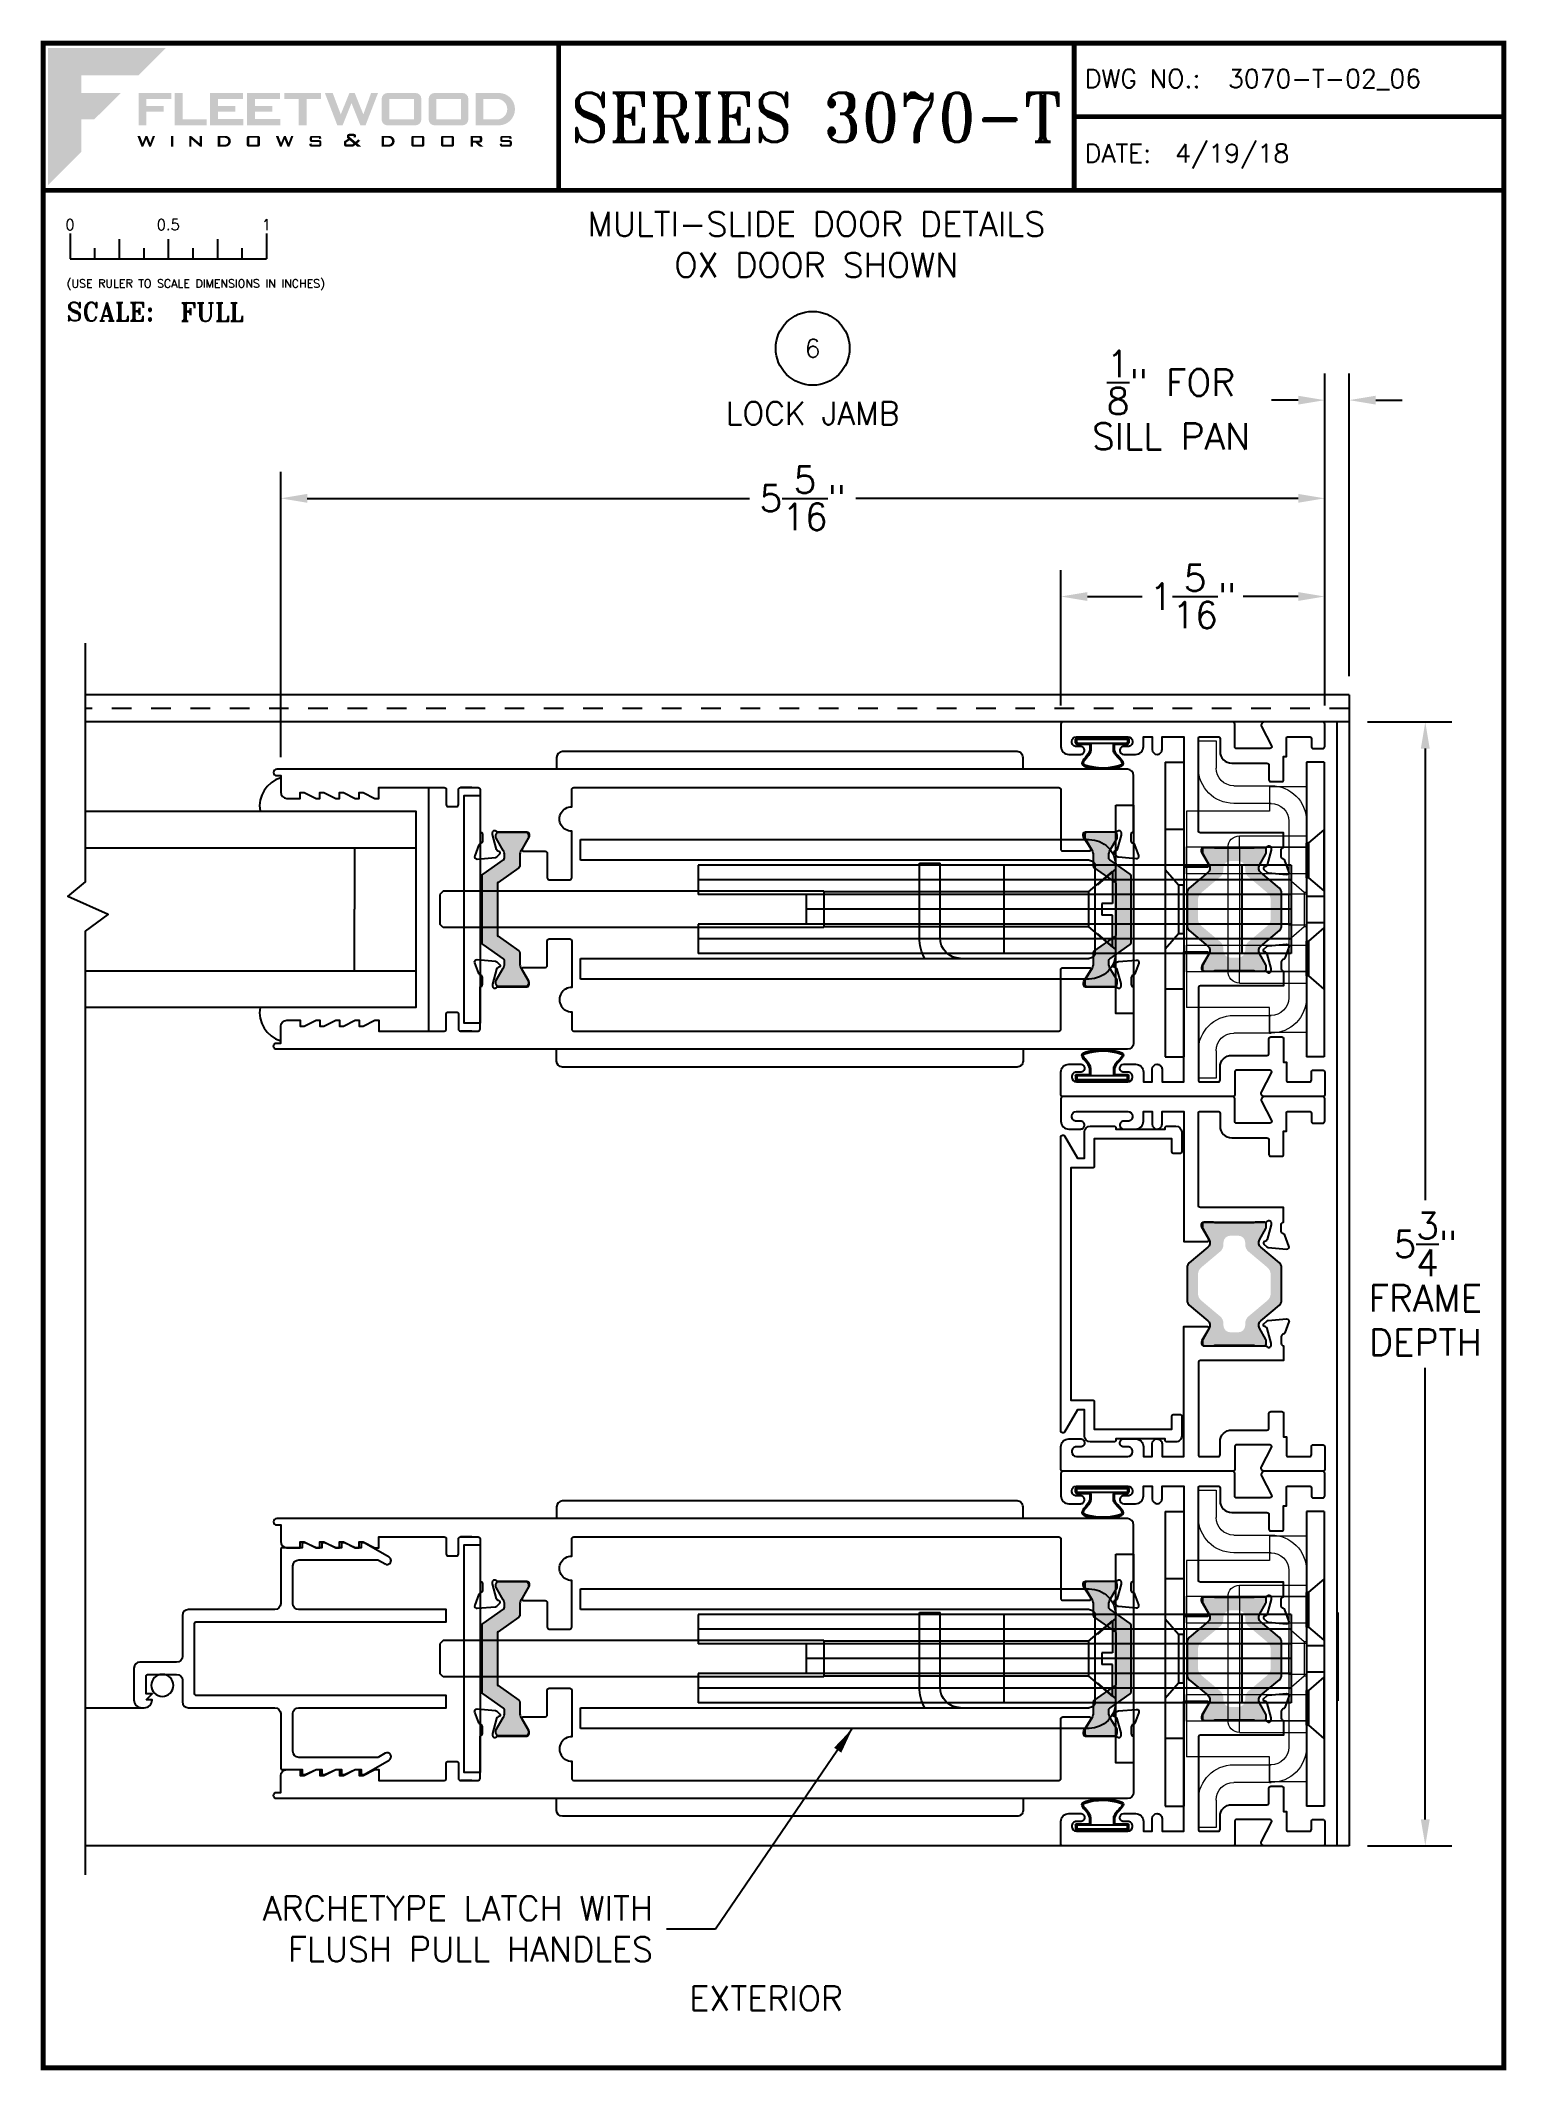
# Paper-space layout 'DETAIL 6' of a CAD drawing. Extents: x 0.3 to 7.8, y 0.1 to 10.4.
# The model-space entities are those that its viewports show. They can reach past a viewport. Long polylines and large blocks are cut down to what shows.
import ezdxf
from ezdxf.enums import TextEntityAlignment as Align

# ---------------------------------------------------------------- set-up
doc = ezdxf.new("R2010")
doc.units = 0
doc.header["$LTSCALE"] = 0.25
doc.header["$MEASUREMENT"] = 0
doc.linetypes.add('HIDDEN', pattern=[0.375, 0.25, -0.125])
doc.layers.get('0').update_dxf_attribs({"linetype": 'CONTINUOUS'})
doc.layers.get('DEFPOINTS').update_dxf_attribs({"color": 1, "linetype": 'CONTINUOUS'})
for name, color, linetype in [('BACKUP PLATE', 6, 'CONTINUOUS'), ('DIM', 7, 'CONTINUOUS'), ('ELEV_FRAME', 1, 'CONTINUOUS'), ('FRAME', 1, 'CONTINUOUS'), ('GLASS-VINYL', 7, 'CONTINUOUS'), ('Hardware', 7, 'CONTINUOUS'), ('I-STRUT', 7, 'CONTINUOUS'), ('SASH', 5, 'CONTINUOUS'), ('SEAL', 7, 'CONTINUOUS'), ('SILL-PAN', 7, 'CONTINUOUS'), ('STRIKE PLATE', 3, 'CONTINUOUS'), ('TEXT', 7, 'CONTINUOUS'), ('TITLE-BLOCK', 7, 'CONTINUOUS'), ('VENT', 5, 'CONTINUOUS')]:
    doc.layers.add(name, color=color, linetype=linetype)
doc.layers.add('VP', color=40, linetype='CONTINUOUS', plot=False)
doc.layers.get('VP').off()
doc.styles.add('ROMANS', font='romans')
doc.styles.add('ROMANT', font='romant')
doc.styles.add('SIMPLEX-094', font='simplex.shx', dxfattribs={"height": 0.094})
doc.styles.get("Standard").update_dxf_attribs({"font": 'simplex.shx'})
doc.dimstyles.new('FULL SCALE', dxfattribs={"dimscale": 0.75, "dimtxt": 0.18, "dimasz": 0.18, "dimexe": 0.18, "dimexo": 0.125, "dimgap": 0.09, "dimtad": 0, "dimtih": 1, "dimtoh": 1, "dimdec": 4, "dimzin": 0, "dimdsep": 46, "dimlunit": 4, "dimtxsty": 'Standard', "dimcen": 0.09, "dimadec": 0, "dimazin": 0, "dimtfac": 1, "dimtdec": 4, "dimtofl": 0, "dimtmove": 0, "dimatfit": 3, "dimfxl": 0, "dimtolj": 1, "dimtzin": 0, "dimarcsym": 0})

psp = doc.layouts.new('DETAIL 6')

# ---------------------------------------------------------------- texts
at = {"layer": 'TEXT'}
psp.add_text('EXTERIOR', height=0.125, dxfattribs=at).set_placement((3.994786358788266, 0.4168193215690827), align=Align.CENTER)
at = {"layer": 'TEXT', "insert": (4.250500000000001, 9.411005465374359), "char_height": 0.125, "width": 2.875, "attachment_point": 5}
psp.add_mtext('MULTI-SLIDE DOOR DETAILS\\POX DOOR SHOWN', dxfattribs=at)
at = {"layer": 'TEXT', "insert": (3.419216313892679, 0.6669295028062754), "char_height": 0.125, "attachment_point": 9}
psp.add_mtext('\\A1;ARCHETYPE LATCH WITH\\PFLUSH PULL HANDLES', dxfattribs=at)

msp = doc.modelspace()

# ---------------------------------------------------------------- blocks, each defined once
blk = doc.blocks.new('Fleetwood_Logo_6-10-15')
h = blk.add_hatch(color=154)
h.dxf.hatch_style = 1
h.paths.add_polyline_path([(0.2525547919862561, -0.001703593359332622), (0.001946535188011467, -0.001703593359332622), (0.001946535188011467, -0.2941608058921069), (0.07250636652160836, -0.22360097455851), (0.07250636652160836, -0.153527547646631), (0.1007308376989577, -0.153527547646631), (0.1566913080053993, -0.09756707734018938), (0.07250594886015449, -0.09756707734018938), (0.07250594886015449, -0.05960951967180456), (0.1946488656737841, -0.05960951967180456)])
h = blk.add_hatch(color=251)
h.dxf.hatch_style = 1
h.paths.add_polyline_path([(0.2486622916018177, -0.1255541736735788), (0.211192211450637, -0.1255541736735788), (0.211192211450637, -0.1102184864519436), (0.2647194952317165, -0.1102184864519436), (0.2647194952317165, -0.09756781409230292), (0.1946469704056568, -0.09756781409230292), (0.1946469704056568, -0.166666861884034), (0.211192211450637, -0.166666861884034), (0.211192211450637, -0.1377048460332195), (0.2486622916018177, -0.1377048460332195)])
h = blk.add_hatch(color=251)
h.dxf.hatch_style = 1
h.paths.add_polyline_path([(0.2885649365067877, -0.09756781409230292), (0.2720196954618075, -0.09756781409230292), (0.2720196954618075, -0.166666861884034), (0.3401460223033439, -0.166666861884034), (0.3401460223033439, -0.1535283613896239), (0.2885649365067877, -0.1535283613896239)])
h = blk.add_hatch(color=251)
h.dxf.hatch_style = 1
h.paths.add_polyline_path([(0.4175187473594946, -0.09756781409230292), (0.3474462225334349, -0.09756781409230292), (0.3474462225334349, -0.166666861884034), (0.4185187473594945, -0.166666861884034), (0.4185187473594945, -0.1534161895243933), (0.3639914635784152, -0.1534161895243933), (0.3639914635784152, -0.1377048460332195), (0.4014615437295959, -0.1377048460332195), (0.4014615437295959, -0.1255541736735788), (0.3639914635784152, -0.1255541736735788), (0.3639914635784152, -0.1102184864519436), (0.4175187473594946, -0.1102184864519436)])
h = blk.add_hatch(color=251)
h.dxf.hatch_style = 1
h.paths.add_polyline_path([(0.4964914724156453, -0.09756781409230295), (0.4264189475895857, -0.09756781409230295), (0.4264189475895857, -0.166666861884034), (0.4974914724156452, -0.166666861884034), (0.4974914724156452, -0.1534161895243933), (0.4429641886345659, -0.1534161895243933), (0.4429641886345659, -0.1377048460332195), (0.4804342687857466, -0.1377048460332195), (0.4804342687857466, -0.1255541736735788), (0.4429641886345659, -0.1255541736735788), (0.4429641886345659, -0.1102184864519436), (0.4964914724156453, -0.1102184864519436)])
h = blk.add_hatch(color=251)
h.dxf.hatch_style = 1
h.paths.add_polyline_path([(0.5842236024249916, -0.09756781409230292), (0.5053916726457361, -0.09756781409230292), (0.5053916726457361, -0.1102184864519436), (0.5365350170128738, -0.1102184864519436), (0.5365350170128738, -0.166666861884034), (0.553080258057854, -0.166666861884034), (0.553080258057854, -0.1102184864519436), (0.5842236024249916, -0.1102184864519436)])
h = blk.add_hatch(color=251)
h.dxf.hatch_style = 1
h.paths.add_polyline_path([(0.6088578650899987, -0.09756781409230292), (0.5921204056177438, -0.09756781409230292), (0.6187725120638592, -0.166666861884034), (0.6299654306886162, -0.166666861884034), (0.6489435346129189, -0.1192218727441663), (0.6679216385372215, -0.166666861884034), (0.6789275069533516, -0.166666861884034), (0.705579613399467, -0.09756781409230292), (0.6907933427029502, -0.09756781409230292), (0.6742483372341401, -0.1433101989347939), (0.655755718190195, -0.09756781409230292), (0.6445646244764007, -0.09756781409230292), (0.6260718188223042, -0.1433101989347939)])
h = blk.add_hatch(color=251)
h.dxf.hatch_style = 1
h.paths.add_polyline_path([(0.7853411251184155, -0.09756781409230292), (0.7259697533821687, -0.09756781409230292, 0.4142135623730933), (0.7133190810225281, -0.1102184864519435), (0.7133190810225281, -0.1540161895243933, 0.4142135623730962), (0.7259697533821687, -0.1666668618840341), (0.7853411251184155, -0.1666668618840341, 0.4142135623730962), (0.7979917974780562, -0.1540161895243933), (0.7979917974780562, -0.1102184864519436, 0.4142135623730947)])
h.paths.add_polyline_path([(0.7819330276176921, -0.1102184864519436), (0.7819330276176921, -0.1540161895243933), (0.7293778508828921, -0.1540161895243933), (0.7293778508828921, -0.1102184864519436)], flags=16)
h = blk.add_hatch(color=251)
h.dxf.hatch_style = 1
h.paths.add_polyline_path([(0.8855850960960452, -0.09756781409230236), (0.826213724359798, -0.09756781409230236, 0.4142135623730882), (0.8135630520001573, -0.1102184864519429), (0.8135630520001573, -0.1540161895243928, 0.4142135623730955), (0.826213724359798, -0.1666668618840335), (0.8855850960960452, -0.1666668618840335, 0.4142135623730962), (0.8982357684556859, -0.1540161895243928), (0.8982357684556859, -0.110218486451943, 0.4142135623730947)])
h.paths.add_polyline_path([(0.8821769985953214, -0.1102184864519432), (0.8821769985953214, -0.1540161895243928), (0.8296218218605218, -0.1540161895243928), (0.8296218218605218, -0.1102184864519432)], flags=16)
h = blk.add_hatch(color=251)
h.dxf.hatch_style = 1
h.paths.add_polyline_path([(0.9631558113531167, -0.09756781409230292), (0.9140073362238916, -0.09756781409230292), (0.9140073362238912, -0.166666861884034), (0.9631558113531167, -0.1666668618840333, 1)])
h.paths.add_polyline_path([(0.9300657928381657, -0.1102184864519436), (0.9592597593240333, -0.1102184864519436, -1), (0.9592597593240333, -0.1540161895243935), (0.9300657928381657, -0.1540161895243933)], flags=16)
h = blk.add_hatch(color=7)
h.dxf.hatch_style = 1
h.paths.add_polyline_path([(0.2300589172252572, -0.1890514206138463), (0.2251268288774106, -0.1890514206138463), (0.2196080993503626, -0.2043091883035411), (0.2134397264874672, -0.1890514206138463), (0.2097068404854228, -0.1890514206138463), (0.2035384053770986, -0.2043091883035411), (0.1977965423768842, -0.1890514206138463), (0.1922136181541374, -0.1890514206138463), (0.2011036585400094, -0.2121000050375861), (0.2048371532568733, -0.2121000050375861), (0.211167463796321, -0.1962743189735806), (0.2174977743357687, -0.2121000050375861), (0.2211688768393856, -0.2121000050375861)])
h = blk.add_hatch(color=7)
h.dxf.hatch_style = 1
h.paths.add_polyline_path([(0.2690999282608857, -0.1890514206138463), (0.2637464143791419, -0.1890514206138463), (0.2637464143791419, -0.211794998960372), (0.2637464143791419, -0.2121000050375861), (0.2690999282608857, -0.2121000050375861)])
h = blk.add_hatch(color=7)
h.dxf.hatch_style = 1
h.paths.add_polyline_path([(0.3076649023331957, -0.1964061455128883), (0.3259105381190972, -0.2121000050375861), (0.3297524214135903, -0.2121000050375861), (0.3297524214135903, -0.1890514206138463), (0.3249504850451728, -0.1890514206138463), (0.3249504850451725, -0.2047452801385443), (0.3067048492592703, -0.1890514206138463), (0.3028629659647777, -0.1890514206138463), (0.3028629659647777, -0.2121000050375861), (0.3076649023331957, -0.2121000050375861)])
h = blk.add_hatch(color=7)
h.dxf.hatch_style = 1
h.paths.add_polyline_path([(0.3801328010718747, -0.1890514206138463), (0.3637389025375803, -0.1890514206138463), (0.3637389025375799, -0.2121000050375861), (0.3801328010718747, -0.2121000050375859, 1)])
h.paths.add_polyline_path([(0.3690953394902952, -0.2078802639671001), (0.3690953394902952, -0.1932711616843324), (0.3788332392547238, -0.1932711616843324, -1), (0.3788332392547238, -0.2078802639671001)], flags=16)
h = blk.add_hatch(color=7)
h.dxf.hatch_style = 1
h.paths.add_polyline_path([(0.4537321772655174, -0.2078802639671), (0.4537321772655174, -0.1932711616843324, 0.4142135623730997), (0.4495124361950316, -0.1890514206138462), (0.4297086021691179, -0.1890514206138462, 0.414213562373097), (0.4254888610986316, -0.1932711616843323), (0.4254888610986316, -0.2078802639671001, 0.4142135623730949), (0.4297086021691179, -0.2121000050375861), (0.4495124361950316, -0.2121000050375861, 0.4142135623730963)])
h.paths.add_polyline_path([(0.4308454025372868, -0.2078802639671001), (0.4308454025372868, -0.1932711616843324), (0.4483756358268627, -0.1932711616843324), (0.4483756358268627, -0.2078802639671)], flags=16)
h = blk.add_hatch(color=7)
h.dxf.hatch_style = 1
h.paths.add_polyline_path([(0.5252717811036538, -0.1890514206138463), (0.5203396927558073, -0.1890514206138463), (0.5148209632287593, -0.2043091883035409), (0.5086525903658639, -0.1890514206138463), (0.5049197043638194, -0.1890514206138463), (0.4987512692554952, -0.204309188303541), (0.4930094062552808, -0.1890514206138463), (0.487426482032534, -0.1890514206138463), (0.4963165224184061, -0.2121000050375861), (0.50005001713527, -0.2121000050375861), (0.5063803276747176, -0.1962743189735806), (0.5127106382141657, -0.2121000050375861), (0.5163817407177822, -0.2121000050375861)])
h = blk.add_hatch(color=7)
h.dxf.hatch_style = 1
h.paths.add_polyline_path([(0.5800718358308776, -0.1890514206138463), (0.5642851785986105, -0.1890514206138463, 0.4142135623730957), (0.5600088480745584, -0.1933277511378986), (0.5600088480745584, -0.1981371025471483, 0.4142135623730957), (0.5642851785986105, -0.2024134330712006), (0.580007025022212, -0.2024134330712006), (0.580007025022212, -0.2078236745135338), (0.5637330044725339, -0.2078236745135338), (0.5637330044725339, -0.205167031106494), (0.5591409113624608, -0.2061869790181627), (0.5591409113624608, -0.2078236745135338, 0.4142135623730957), (0.5634172418865129, -0.2121000050375861), (0.580508520674484, -0.2121000050375861, 0.4142135623730957), (0.5847848511985361, -0.2078236745135338), (0.5847848511985361, -0.2024407866063072, 0.4142135623730995), (0.580508520674484, -0.1981644560822549), (0.5647866742508825, -0.1981644560822551), (0.5647866742508825, -0.1930186547321651), (0.5797560732448566, -0.1930186547321651), (0.5797560732448566, -0.1958489929253367), (0.5843481663549297, -0.1948290450136681), (0.5843481663549301, -0.1933277511378986, 0.4142135623730918)])
h = blk.add_hatch(color=7)
h.dxf.hatch_style = 1
h.paths.add_polyline_path([(0.6450310374995354, -0.1913424499752953, -0.2222620247655198), (0.6446721667493027, -0.1905750170563423), (0.6446721667493023, -0.1891753957439815), (0.6534553934774059, -0.1891753957439815), (0.6534553934774063, -0.1930018715564082), (0.6586790690067392, -0.1918416431334065), (0.6586790690067392, -0.1889938041153397, 0.414213562373095), (0.6544027384826867, -0.1847174735912874), (0.6437080127659143, -0.1847174735912874, 0.4142135623730949), (0.6394316822418622, -0.1889938041153397), (0.6394316822418618, -0.1921832747678023, 0.2222620247655323), (0.6406518427926526, -0.1947925466922426), (0.6414813151548939, -0.1954855049693414), (0.6345308260219342, -0.1997541684197091, 0.2606841655130714), (0.6329101683195817, -0.2026513983014762), (0.6329101683195821, -0.2078236745135338, 0.414213562373095), (0.6371864988436342, -0.2121000050375861), (0.6514439131684582, -0.2121000050375861, 0.1757695036780162), (0.6536237526176674, -0.2113092769620263), (0.6570230763187133, -0.208469412004003), (0.661368903014818, -0.2121000050375861), (0.6698778699869923, -0.2121000050375861), (0.6612775598048004, -0.2049151289673768), (0.6675518474316959, -0.1996734599957811), (0.6637042516368865, -0.1964388161301847), (0.6574178245090874, -0.2016906266905947)])
h.paths.add_polyline_path([(0.6531633410230002, -0.2052449097272211), (0.6508823150472942, -0.2071505257574789, -0.1757695036780276), (0.650241185797527, -0.2073830928385259), (0.6382188438680272, -0.2073830928385259), (0.6382188438680272, -0.2033123584097354, -0.2606841655130726), (0.6386955078981309, -0.2024602319739217), (0.645112600584786, -0.1985191555280568)], flags=16)
h = blk.add_hatch(color=7)
h.dxf.hatch_style = 1
h.paths.add_polyline_path([(0.7294419615205867, -0.1890514206138463), (0.7130480629862923, -0.1890514206138463), (0.7130480629862919, -0.2121000050375861), (0.7294419615205867, -0.2121000050375859, 1)])
h.paths.add_polyline_path([(0.7184044999390071, -0.2078802639671001), (0.7184044999390071, -0.1932711616843324), (0.7281423997034357, -0.1932711616843324, -1), (0.7281423997034357, -0.2078802639671001)], flags=16)
h = blk.add_hatch(color=7)
h.dxf.hatch_style = 1
h.paths.add_polyline_path([(0.8045293222650924, -0.2078802639671001), (0.8045293222650924, -0.1932711616843324, 0.4142135623730979), (0.8003095811946066, -0.1890514206138462), (0.7805057471686929, -0.1890514206138462, 0.4142135623730933), (0.7762860060982066, -0.1932711616843323), (0.7762860060982066, -0.2078802639671, 0.4142135623730933), (0.7805057471686929, -0.2121000050375861), (0.8003095811946066, -0.2121000050375861, 0.4142135623730879)])
h.paths.add_polyline_path([(0.7816425475368618, -0.2078802639671), (0.7816425475368618, -0.1932711616843324), (0.7991727808264377, -0.1932711616843324), (0.7991727808264377, -0.2078802639671)], flags=16)
h = blk.add_hatch(color=7)
h.dxf.hatch_style = 1
h.paths.add_polyline_path([(0.8678052042100672, -0.2078802639671001), (0.8678052042100672, -0.1932711616843324, 0.4142135623731001), (0.8635854631395814, -0.1890514206138462), (0.8437816291136677, -0.1890514206138462, 0.4142135623730933), (0.8395618880431814, -0.1932711616843323), (0.8395618880431814, -0.2078802639671, 0.4142135623730933), (0.8437816291136677, -0.2121000050375861), (0.8635854631395814, -0.2121000050375861, 0.4142135623730798)])
h.paths.add_polyline_path([(0.8449184294818366, -0.2078802639671), (0.8449184294818366, -0.1932711616843324), (0.8624486627714125, -0.1932711616843324), (0.8624486627714125, -0.2078802639671)], flags=16)
h = blk.add_hatch(color=7)
h.dxf.hatch_style = 1
h.paths.add_polyline_path([(0.9277489803324914, -0.1992711616843324), (0.927748980332491, -0.1932711616843323, 0.4142135623730933), (0.9235292392620051, -0.1890514206138462), (0.902830946789789, -0.1890514206138462), (0.9028309467897886, -0.212100005037586), (0.9081874882284442, -0.2121000050375862), (0.9081874882284442, -0.2034909027548182), (0.9131498162274725, -0.2034909027548183), (0.9224446806552549, -0.2121000050375861), (0.9302551992291592, -0.2121000050375861), (0.9197313661382509, -0.2034909027548185), (0.9235292392620051, -0.2034909027548185, 0.4142135623730898)])
h.paths.add_polyline_path([(0.9081874882284442, -0.1992711616843324), (0.9081874882284442, -0.1932711616843324), (0.9213924388938364, -0.1932711616843324, -0.4142135623730788), (0.9223924388938363, -0.1942711616843323), (0.9223924388938363, -0.1982711616843324, -0.4142135623730787), (0.9213924388938364, -0.1992711616843324)], flags=16)
h = blk.add_hatch(color=7)
h.dxf.hatch_style = 1
h.paths.add_polyline_path([(0.9866883125792318, -0.1981644560822549), (0.9709664661556303, -0.1981644560822551), (0.9709664661556303, -0.1930186547321651), (0.9859358651496044, -0.1930186547321651), (0.9859358651496044, -0.1958489929253367), (0.990527958259678, -0.194829045013668), (0.990527958259678, -0.1933277511378986, 0.4142135623730957), (0.9862516277356255, -0.1890514206138463), (0.9704649705033588, -0.1890514206138463, 0.4142135623730957), (0.9661886399793067, -0.1933277511378986), (0.9661886399793067, -0.1981371025471483, 0.4142135623730957), (0.9704649705033588, -0.2024134330712006), (0.9861868169269599, -0.2024134330712006), (0.9861868169269599, -0.2078236745135338), (0.9699127963772822, -0.2078236745135338), (0.9699127963772822, -0.205167031106494), (0.9653207032672086, -0.2061869790181627), (0.9653207032672091, -0.2078236745135338, 0.4142135623730957), (0.9695970337912612, -0.2121000050375861), (0.9866883125792318, -0.2121000050375861, 0.4142135623730957), (0.9909646431032844, -0.2078236745135338), (0.9909646431032844, -0.2024407866063072, 0.4142135623730957)])
blk = doc.blocks.new('A-SIZE_P')
at = {"const_width": 0.025}
blk.add_lwpolyline([(0.313, 0.125), (7.750999999999998, 0.125), (7.750999999999998, 10.437), (0.313, 10.437)], close=True, dxfattribs=at)
for points in [[(2.938, 10.437), (2.938, 9.687000000000001)], [(5.563, 10.437), (5.563, 9.687000000000001)], [(5.563, 10.062), (7.750999999999998, 10.062)], [(0.3129999999999999, 9.687000000000001), (7.750999999999998, 9.687000000000001)]]:
    blk.add_lwpolyline(points, dxfattribs=at)
at = {"xscale": 2.387023416083395, "yscale": 2.387023416083395, "zscale": 2.387023416083395}
blk.add_blockref('Fleetwood_Logo_6-10-15', (0.3343023697336296, 10.41569763026637), dxfattribs=at)
for s, style, p in [('DWG NO.:', 'SIMPLEX-094', (5.616821846090613, 10.20879082377849)), ('DATE:', 'SIMPLEX-094', (5.61603972616403, 9.828843918467452)), ('SCALE:', 'ROMANT', (0.4325736614197784, 9.021818131833356))]:
    blk.add_text(s, height=0.094, dxfattribs=dict(style=style)).set_placement(p)
for tag, p, style in [('DWG_NO', (6.346342161971045, 10.20879082377849), 'SIMPLEX-094'), ('DATE', (6.077411527424414, 9.828843918467452), 'SIMPLEX-094'), ('SCALE', (1.011009167463141, 9.020349273682164), 'ROMANT')]:
    blk.add_attdef(tag, p, '', height=0.094, dxfattribs=dict(style=style))
for tag, height, style, width, p, p2 in [('DWG_NO_F', 0.094, 'SIMPLEX-094', 1.745692285243259, (6.346833282159025, 10.20867325808769), (7.683036034206651, 10.20867325808769)), ('PRODUCT', 0.25, 'ROMANT', 1.390728476821192, (3.0005, 9.933516002423222), (5.5005, 9.933516002423222))]:
    blk.add_attdef(tag, text='', height=height, dxfattribs=dict(style=style, width=width)).set_placement(p, p2, align=Align.FIT)
blk = doc.blocks.new('sectball')
blk.add_circle((0, 0), 0.125)
blk.add_attdef('NO', text='', height=0.062).set_placement((-3.33066907387547e-16, 0), align=Align.MIDDLE_CENTER)
for tag, p in [('LINE1', (-1.110223024625157e-16, -0.2588282338442616)), ('LINE2', (-1.110223024625157e-16, -0.3863667865339862)), ('LINE3', (-1.110223024625157e-16, -0.5214075961533338))]:
    blk.add_attdef(tag, text='', height=0.078).set_placement(p, align=Align.CENTER)
blk = doc.blocks.new('Full')
for p, q in [((0.1374228273717684, -0.2191693676735262), (0.1374228273717684, -0.3495478292994516)), ((0.2624228273717684, -0.2940705539198234), (0.2624228273717684, -0.3495478292994516)), ((0.3874228273717675, -0.2486134264094453), (0.3874228273717684, -0.3495478292994516)), ((0.5124228273717684, -0.2940705539198234), (0.5124228273717684, -0.3495478292994516)), ((0.6374228273717684, -0.2486134264094453), (0.6374228273717684, -0.3495478292994516)), ((0.7624228273717684, -0.2940705539198234), (0.7624228273717684, -0.3495478292994516)), ((0.8874228273717693, -0.2486134264094453), (0.8874228273717684, -0.3495478292994498)), ((1.012422827371768, -0.2940705539198234), (1.012422827371768, -0.3495478292994498)), ((1.137422827371768, -0.2191693676735262), (1.137422827371768, -0.3495478292994498)), ((0.1374228273717684, -0.3495478292994516), (1.137422827371768, -0.3495478292994498))]:
    blk.add_line(p, q)
for s, p in [('0', (0.1374228273717684, -0.2191693676735262)), ('0.5', (0.6374228273717684, -0.2191693676735262)), ('1', (1.137422827371768, -0.2191693676735262))]:
    blk.add_text(s, height=0.05499961005719244).set_placement(p, align=Align.BOTTOM_CENTER)
at = {"style": 'ROMANS'}
blk.add_text('(USE RULER TO SCALE DIMENSIONS IN INCHES)', height=0.04114687500000001, dxfattribs=at).set_placement((0.1198669627623996, -0.4949389720322586))
blk = doc.blocks.new('*D54')
at = {"layer": 'DEFPOINTS', "color": 0}
for p in [(5.495368452490932, 7.618418313359577), (5.495368452490932, 6.96942269510802), (6.838368203871312, 6.96942269510802)]:
    blk.add_point(p, dxfattribs=at)
at = {"layer": 'DIM', "color": 0, "lineweight": -2}
for p, q in [((5.495368452490932, 7.06317269510802), (5.495368452490932, 7.753418313359576)), ((6.838368203871312, 7.06317269510802), (6.838368203871312, 7.753418313359576)), ((5.630368452490932, 7.618418313359577), (5.909725471038265, 7.618418313359577)), ((6.703368203871312, 7.618418313359577), (6.424011185323979, 7.618418313359577))]:
    blk.add_line(p, q, dxfattribs=at)
at = {"layer": 'DIM', "color": 0}
for points in [[(5.630368452490932, 7.640918313359577), (5.630368452490932, 7.595918313359577), (5.495368452490932, 7.618418313359577)], [(6.703368203871312, 7.640918313359577), (6.703368203871312, 7.595918313359577), (6.838368203871312, 7.618418313359577)]]:
    blk.add_solid(points, dxfattribs=at)
at = {"layer": 'DIM', "color": 0, "insert": (6.166868328181122, 7.618418313359577), "char_height": 0.135, "attachment_point": 5}
blk.add_mtext('\\A1;1{\\H1.000000x;\\S5/16;}"', dxfattribs=at)
blk = doc.blocks.new('*D55')
at = {"layer": 'DEFPOINTS', "color": 0}
for p in [(1.522869187890407, 8.118421190631366), (6.838368203871312, 6.96942269510802), (1.522869187890407, 6.706422787169114)]:
    blk.add_point(p, dxfattribs=at)
at = {"layer": 'DIM', "color": 0, "lineweight": -2}
for p, q in [((1.522869187890407, 6.800172787169114), (1.522869187890407, 8.253421190631366)), ((6.838368203871312, 7.06317269510802), (6.838368203871312, 8.253421190631366)), ((1.657869187890407, 8.118421190631366), (3.91061869588086, 8.118421190631366)), ((6.703368203871312, 8.118421190631366), (4.450618695880859, 8.118421190631366))]:
    blk.add_line(p, q, dxfattribs=at)
at = {"layer": 'DIM', "color": 0}
for points in [[(1.657869187890407, 8.140921190631367), (1.657869187890407, 8.095921190631366), (1.522869187890407, 8.118421190631366)], [(6.703368203871312, 8.140921190631367), (6.703368203871312, 8.095921190631366), (6.838368203871312, 8.118421190631366)]]:
    blk.add_solid(points, dxfattribs=at)
at = {"layer": 'DIM', "color": 0, "insert": (4.18061869588086, 8.118421190631366), "char_height": 0.135, "attachment_point": 5}
blk.add_mtext('\\A1;5{\\H1.000000x;\\S5/16;}"', dxfattribs=at)
blk = doc.blocks.new('*D56')
at = {"layer": 'DEFPOINTS', "color": 0}
for p in [(6.963368180731024, 6.979417308515817), (6.96336818073091, 1.255418368157458), (7.35062108762529, 1.255418368157458)]:
    blk.add_point(p, dxfattribs=at)
at = {"layer": 'DIM', "color": 0, "lineweight": -2}
for p, q in [((7.057118180731024, 6.979417308515817), (7.485621087625292, 6.979417308515817)), ((7.350621087625292, 6.844417308515817), (7.350621087625291, 4.54491783833667)), ((7.35062108762529, 1.390418368157458), (7.350621087625291, 3.68991783833667)), ((7.05711818073091, 1.255418368157458), (7.48562108762529, 1.255418368157458))]:
    blk.add_line(p, q, dxfattribs=at)
at = {"layer": 'DIM', "color": 0}
for points in [[(7.328121087625292, 6.844417308515817), (7.373121087625292, 6.844417308515817), (7.350621087625292, 6.979417308515817)], [(7.32812108762529, 1.390418368157458), (7.37312108762529, 1.390418368157458), (7.35062108762529, 1.255418368157458)]]:
    blk.add_solid(points, dxfattribs=at)
at = {"layer": 'DIM', "color": 0, "insert": (7.35062108762529, 4.117417838336671), "char_height": 0.135, "attachment_point": 5}
blk.add_mtext('\\A1;5{\\H1.000000x;\\S3/4;}"\\PFRAME\\PDEPTH', dxfattribs=at)
blk = doc.blocks.new('*D84')
at = {"layer": 'DEFPOINTS', "color": 0}
for p in [(6.838368203871312, 8.618424067903156), (6.963368180731024, 7.118417282783745), (6.838368203871312, 6.96942269510802)]:
    blk.add_point(p, dxfattribs=at)
at = {"layer": 'TITLE-BLOCK', "color": 0, "lineweight": -2}
for p, q in [((6.838368203871312, 7.06317269510802), (6.838368203871312, 8.753424067903156)), ((6.963368180731024, 7.212167282783745), (6.963368180731024, 8.753424067903156)), ((6.703368203871312, 8.618424067903156), (6.566868196537291, 8.618424067903156)), ((7.098368180731024, 8.618424067903156), (7.233368180731024, 8.618424067903156))]:
    blk.add_line(p, q, dxfattribs=at)
at = {"layer": 'TITLE-BLOCK', "color": 0}
for points in [[(6.703368203871312, 8.640924067903157), (6.703368203871312, 8.595924067903155), (6.838368203871312, 8.618424067903156)], [(7.098368180731024, 8.640924067903157), (7.098368180731024, 8.595924067903155), (6.963368180731024, 8.618424067903156)]]:
    blk.add_solid(points, dxfattribs=at)
at = {"layer": 'TITLE-BLOCK', "color": 0, "insert": (6.055796767965862, 8.618424067903156), "char_height": 0.135, "attachment_point": 5}
blk.add_mtext('\\A1;{\\H1.000000x;\\S1/8;}" FOR\\PSILL PAN', dxfattribs=at)
blk = doc.blocks.new('3766 SCREEN ADAPTER')
blk.add_line((0.2500093292408889, 1.836319322575617), (0.2499999999999998, 1.544000000000141))
blk.add_lwpolyline([(0.2099999999997881, 1.52800000000015), (0.179999999999787, 1.498000000000134), (0.179999999999787, 1.52800000000015), (0.08999999999979269, 1.52800000000015, 0.4142135623731015), (0.07999999999979268, 1.51800000000015), (0.07999999999979268, 1.373000000000149, 0.414213562373095), (0.1099999999997929, 1.343000000000148), (0.2199999999999993, 1.343000000000148, -0.414213562373095), (0.2499999999999996, 1.313000000000148), (0.2499999999999996, 0.8730000000001468, 0.414213562373095), (0.2799999999999994, 0.8430000000001465), (0.55499999999877, 0.8430000000001474, -0.414213562373095), (0.5649999999987751, 0.8330000000001423), (0.5649999999987751, 0.733000000000148), (0.5899999999987808, 0.733000000000148), (0.5899999999987808, 0.7180000000001474), (0.5649999999987751, 0.6630000000001406), (0.5649999999987751, 0.6330000000001466), (0.5899999999987808, 0.6330000000001466), (0.5899999999987808, 0.618000000000146), (0.5649999999987751, 0.5630000000001463), (0.5649999999987751, 0.5330000000001451), (0.5899999999987808, 0.5330000000001451), (0.5899999999987808, 0.5180000000001446), (0.5649999999987751, 0.463000000000152), (0.5649999999987751, 0.4330000000001508), (0.5899999999987808, 0.4330000000001508), (0.5899999999987808, 0.4180000000001503), (0.5166765158116955, 0.2910000000001407, -0.9999999999999997), (0.4820354996603124, 0.3110000000001438), (0.5016602540366075, 0.3449910716659605, 0.1316524975873982), (0.5029999999987633, 0.3499910716659631), (0.5029999999987633, 0.7500000000001439, 0.414213562373095), (0.4719999999987716, 0.7810000000001427), (0.2799999999999994, 0.7810000000001436, 0.414213562373095), (0.2499999999999991, 0.7510000000001433), (0.2499999999999996, 0), (0.1880000000000002, 0), (0.1879999999999993, 1.271000000000148, 0.414213562373108), (0.177999999999999, 1.281000000000148), (-0.1780000000000013, 1.281000000000147, 0.414213562373095), (-0.1880000000000011, 1.271000000000147), (-0.1879999999999999, 0), (-0.2500000000000007, 0), (-0.2500000000000004, 0.7510000000001398, 0.4142135623730908), (-0.2800000000000002, 0.78100000000014), (-0.472000000001231, 0.7810000000001427, 0.414213562373095), (-0.5030000000012369, 0.7500000000001439), (-0.5030000000012369, 0.3499910716659631, 0.1316524975873955), (-0.5016602540390811, 0.3449910716659605), (-0.4820354996627718, 0.3110000000001438, -0.9999999999999999), (-0.5166765158141406, 0.2910000000001407), (-0.590000000001226, 0.4180000000001503), (-0.590000000001226, 0.4330000000001508), (-0.5650000000012203, 0.4330000000001508), (-0.5650000000012203, 0.4630000000001449), (-0.590000000001226, 0.5180000000001446), (-0.590000000001226, 0.5330000000001451), (-0.5650000000012203, 0.5330000000001451), (-0.5650000000012203, 0.5630000000001463), (-0.590000000001226, 0.618000000000146), (-0.590000000001226, 0.6330000000001466), (-0.5650000000012203, 0.6330000000001395), (-0.5650000000012203, 0.6630000000001406), (-0.590000000001226, 0.7180000000001474), (-0.590000000001226, 0.733000000000148), (-0.5650000000012203, 0.733000000000148), (-0.5650000000012203, 0.8330000000001423, -0.4142135623730951), (-0.5550000000012294, 0.8430000000001474), (-0.2800000000000009, 0.8430000000001474, 0.4142135623730929), (-0.2500000000000009, 0.8730000000001477), (-0.2500000000000009, 1.313000000000145, -0.4142135623730908), (-0.2200000000000011, 1.343000000000146), (-0.01200000000020762, 1.343000000000147, 0.4142135623730929), (0.0179999999997924, 1.373000000000148), (0.0179999999997924, 1.56000000000015, -0.4142135623730972), (0.04799999999979243, 1.590000000000149), (0.21, 1.590000000000147, -0.4142135623730919), (0.2499999999999996, 1.550000000000147), (0.25, 1.538000000000134, -0.4142135623497887), (0.2100000000031832, 1.498000000000134)], format="xyb", close=True)
blk.add_circle((0.1362716369448618, 1.44550000000015), 0.05627163694506976)
blk = doc.blocks.new('3710 Jamb Filler')
blk.add_lwpolyline([(-0.1199999999999999, 0.7740000000000007, 0.4142135623730929), (-0.1499999999999999, 0.8040000000000009), (-0.2700000000000002, 0.804, 0.414213562373095), (-0.2800000000000002, 0.7940000000000003), (-0.28, 0.7890000000000013), (-0.5299999999999996, 0.7890000000000004), (-0.53, 0.7939999999999994, 0.4142135623731016), (-0.54, 0.8039999999999992), (-0.585, 0.804, 0.4142135623730929), (-0.615, 0.7739999999999998), (-0.6149999999999993, 0.674000000000001, 0.4142135623730885), (-0.6049999999999995, 0.6640000000000013), (-0.5749999999999993, 0.6639999999999995, 0.4142135623731015), (-0.5649999999999993, 0.6739999999999993), (-0.565, 0.7390000000000001), (-0.1699999999999999, 0.7390000000000001), (-0.1700000000000002, 0.6009999999999989, 0.4142135623731015), (-0.1600000000000001, 0.5909999999999991), (-0.0499999999999996, 0.5909999999999991), (-0.0499999999999996, -0.5909999999999995), (-0.1600000000000001, -0.5909999999999995, 0.414213562373095), (-0.1700000000000002, -0.6009999999999993), (-0.1699999999999999, -0.7390000000000008), (-0.565, -0.7390000000000008), (-0.5649999999999993, -0.6739999999999997, 0.4142135623731016), (-0.5749999999999993, -0.6639999999999999), (-0.6049999999999995, -0.6640000000000017, 0.4142135623730819), (-0.6149999999999993, -0.6740000000000015), (-0.615, -0.7740000000000002, 0.4142135623730951), (-0.585, -0.8040000000000005), (-0.54, -0.8039999999999996, 0.414213562373095), (-0.53, -0.7939999999999998), (-0.5299999999999996, -0.7890000000000008), (-0.28, -0.7890000000000017), (-0.2800000000000002, -0.7940000000000007, 0.4142135623730885), (-0.2700000000000002, -0.8040000000000005), (-0.1499999999999999, -0.8040000000000009, 0.414213562373095), (-0.1199999999999999, -0.7740000000000011), (-0.1199999999999999, -0.6409999999999993), (-0.08390083445627305, -0.6409999999999993), (-0.01866025403784444, -0.7540000000000007, 0.7673269879789528), (2.220446049250313e-16, -0.7490000000000008), (2.220446049250313e-16, 0.7490000000000003, 0.7673269879789648), (-0.01866025403784421, 0.7540000000000002), (-0.08390083445627328, 0.6409999999999985), (-0.1199999999999999, 0.6409999999999989)], format="xyb", close=True)
blk = doc.blocks.new('3711-JAMB')
h = blk.add_hatch(color=7)
h.dxf.hatch_style = 1
edge = h.paths.add_edge_path(flags=16)
edge.add_arc((-0.9756627967922071, -0.7529946007007098), 0.04723978805936725, -50.00024801794848, 0, ccw=False)
edge.add_line((-0.9452978029907939, -0.7891825092799323), (-1.041083677434912, -0.8695556937262623))
edge.add_arc((-1.010718681749026, -0.9057436007236461), 0.04723978805936725, 129.9997549661711, 180.0000000046882)
edge.add_line((-1.05795846980844, -0.9057436007275115), (-1.057958469800255, -1.002256398380133))
edge.add_arc((-1.01071868174084, -1.002256398376268), 0.04723978805936725, 180.0000000046882, 230.0002480178599)
edge.add_line((-1.041083675542254, -1.038444306955377), (-0.9452978029907939, -1.118817490720041))
edge.add_arc((-0.9756627967922071, -1.155005399299149), 0.04723978805936725, 0, 50.00024801785992, ccw=False)
edge.add_line((-0.9284230087327927, -1.155005399299149), (-0.9284230087327927, -1.165118612414723))
edge.add_arc((-0.8929239754884151, -1.164623880090609), 0.03550248049539399, 180.7984510168757, 270)
edge.add_line((-0.8929239754884151, -1.200126360586047), (-0.8530366913850997, -1.200126360586047))
edge.add_arc((-0.8530366913850997, -1.164623880090609), 0.03550248049540163, 270, 359.2015489831243)
edge.add_line((-0.8175376581407221, -1.165118612414723), (-0.8175376581407221, -1.155005399299149))
edge.add_arc((-0.7702978700813077, -1.155005399299149), 0.04723978805936725, 129.99975198214, 180, ccw=False)
edge.add_line((-0.8006628638827209, -1.118817490720041), (-0.7048769913312611, -1.038444306955377))
edge.add_arc((-0.7352419851326744, -1.002256398376268), 0.04723978805936725, 309.99975198214, 359.9999999953118)
edge.add_line((-0.6880021970732599, -1.002256398380133), (-0.6880021970650745, -0.9057436007275115))
edge.add_arc((-0.7352419851244889, -0.9057436007236461), 0.04723978805936725, 359.9999999953118, 410.0002450338289)
edge.add_line((-0.7048769894386027, -0.8695556937262623), (-0.8006628638827209, -0.7891825092799323))
edge.add_arc((-0.7702978700813077, -0.7529946007007098), 0.04723978805936725, 180, 230.0002480179486, ccw=False)
edge.add_line((-0.8175376581407221, -0.7529946007007098), (-0.8175376573631041, -0.7428813848860969))
edge.add_arc((-0.8530366905701925, -0.7433761198925382), 0.03550248049539644, 0.7984553461754125, 89.99999999999994)
edge.add_line((-0.8530366905701925, -0.7078736393970999), (-0.8929239763033223, -0.7078736393970999))
edge.add_arc((-0.8929239763033223, -0.7433761198925382), 0.03550248049539646, 89.99999999999997, 179.2015489917656)
edge.add_line((-0.9284230087327927, -0.7428813875851361), (-0.9284230087327927, -0.7529946007007098))
edge = h.paths.add_edge_path()
edge.add_arc((-0.7190062874307892, -0.744033540721719), 0.03020996559096917, 149.9998669240504, 229.999849770356)
edge.add_line((-0.7384249396804847, -0.7671756660738325), (-0.6436804243341214, -0.8466761772877334))
edge.add_arc((-0.6630990765837298, -0.8698183026397673), 0.0302099655908522, -4.3875161281903274e-09, 49.99984977038582, ccw=False)
edge.add_line((-0.6328891109928776, -0.8698183026420807), (-0.6328891110067048, -1.038181697357921))
edge.add_arc((-0.6630990765978382, -1.038181697355154), 0.03020996559113343, 310.0001502295814, 359.99999999475364, ccw=False)
edge.add_line((-0.6436804243480623, -1.061323822707415), (-0.7384249396807832, -1.140824333909485))
edge.add_arc((-0.7190062874313096, -1.163966459261485), 0.03020996559073911, 130.0001502294605, 210.0001330757664)
edge.add_line((-0.7451688499972846, -1.179071502822332), (-0.7118015815510574, -1.236864997084616))
edge.add_arc((-0.722092189493682, -1.24280631421848), 0.01188258646566266, -8.757865543884691e-10, 30.000133075457086, ccw=False)
edge.add_line((-0.7102096030280194, -1.242806314218662), (-0.7102096030280052, -1.257059699991537))
edge.add_arc((-0.7220952982986635, -1.25707400472089), 0.01188570387870365, -89.93104314004029, 0.06895685987399247, ccw=False)
edge.add_line((-0.7220809935692927, -1.268959699991548), (-0.7650950439824413, -1.268959699991612))
edge.add_arc((-0.7650950439824825, -1.259048628467774), 0.009911071523837522, 216.8698979997665, 270.0000000002381, ccw=False)
edge.add_line((-0.7730239011648194, -1.264995271431054), (-0.9729367657086954, -1.264995271431012))
edge.add_arc((-0.9808656228910081, -1.259048628467727), 0.009911071523821091, 269.99999999962193, 323.13010200012695, ccw=False)
edge.add_line((-0.9808656228910735, -1.268959699991548), (-1.023879673304222, -1.268959699991534))
edge.add_arc((-1.023879673304169, -1.257077113525863), 0.01188258646567064, 179.9999999997773, 269.99999999974307, ccw=False)
edge.add_line((-1.035762259769839, -1.257077113525817), (-1.035762259769925, -1.242806314218662))
edge.add_arc((-1.023879673304436, -1.242806314218244), 0.01188258646548901, 149.9998669256889, 180.0000000020128, ccw=False)
edge.add_line((-1.034170281247029, -1.236864997084673), (-1.000803012800944, -1.179071502822474))
edge.add_arc((-1.026965575367072, -1.163966459261429), 0.0302099655909712, 329.9998669240538, 409.9998497703528)
edge.add_line((-1.007546923117374, -1.140824333909315), (-1.102280242524841, -1.061333217252958))
edge.add_arc((-1.082861590275159, -1.03819109190089), 0.03020996559092639, 180.0000000051516, 229.9998497703199, ccw=False)
edge.add_line((-1.113071555866085, -1.038191091903606), (-1.113071555880637, -0.8698089080795413))
edge.add_arc((-1.082861590282677, -0.8698089080975206), 0.03020996559796063, 130.0001501999785, 179.9999999659005, ccw=False)
edge.add_line((-1.102280242524884, -0.8466667827299972), (-1.007546923117374, -0.7671756660738325))
edge.add_arc((-1.026965575367058, -0.7440335407217112), 0.03020996559096764, 310.0001502296177, 390.0001330759343)
edge.add_line((-1.00080301280093, -0.7289284971606733), (-1.034170281247029, -0.6711350028984739))
edge.add_arc((-1.023879673304436, -0.665193685764903), 0.01188258646548903, 179.9999999979872, 210.0001330743111, ccw=False)
edge.add_line((-1.035762259769925, -0.6651936857644856), (-1.035762259769839, -0.6509228864573302))
edge.add_arc((-1.023879673304165, -0.6509228864572805), 0.01188258646567419, 90.0000000002741, 180.0000000002399, ccw=False)
edge.add_line((-1.023879673304222, -0.6390402999916063), (-0.9808656228910735, -0.6390402999915992))
edge.add_arc((-0.9808656228910081, -0.6489513715154203), 0.009911071523821091, 36.86989799987299, 90.00000000037812, ccw=False)
edge.add_line((-0.9729367657086954, -0.6430047285521354), (-0.7730239011648194, -0.6430047285520928))
edge.add_arc((-0.7650950439824825, -0.6489513715153727), 0.009911071523837522, 89.99999999976188, 143.1301020002335, ccw=False)
edge.add_line((-0.7650950439824413, -0.6390402999915352), (-0.7220809935692927, -0.6390402999915992))
edge.add_arc((-0.7220952982986528, -0.6509259952622467), 0.01188570387869289, -0.06895685982317445, 89.93104314009167, ccw=False)
edge.add_line((-0.7102096030280052, -0.6509402999915892), (-0.7102096030280194, -0.6651936857644856))
edge.add_arc((-0.7220921894936819, -0.6651936857646672), 0.01188258646566254, -30.000133075457427, 8.757865543884691e-10, ccw=False)
edge.add_line((-0.7118015815510574, -0.6711350028985308), (-0.7451688499969151, -0.7289284971606733))
for points in [[(-1.037261145540924, -0.2099999999999937), (-1.03902393579024, -0.2100000000000009, 0.414213562373095), (-1.049023935790231, -0.2199999999999989), (-1.049023935790231, -0.2938894786397661, -0.414213562373095), (-1.059023935790236, -0.3038894786397712), (-1.114023935790229, -0.3038894786397641, -0.414213562373095), (-1.124023935790234, -0.2938894786397661), (-1.124023935790234, -0.1750000000017131), (-1.137999999999991, -0.1750000000017131), (-1.137999999999991, -0.08499999999999375, 0.414213562373095), (-1.147999999999996, -0.07499999999998863), (-1.254999999999995, -0.07499999999998863, 0.4142135623734071), (-1.264999999999986, -0.08499999999999375), (-1.264999999999986, -0.125, -0.4142135623734072), (-1.274999999999991, -0.1349999999999909), (-1.323000000000008, -0.1349999999999909, -0.4142135623731991), (-1.332999999999998, -0.125), (-1.332999999999998, -0.009999999999990905, -0.4142135623734072), (-1.322999999999993, 0), (-1.025999999999982, 0, -0.5466243487299829), (-1.01145784931164, -0.02267276954174235), (-1.06249777376177, -0.1208295190363948, 0.5466243487300386), (-1.053408929581554, -0.1349999999999909), (-0.8849999999999909, -0.1349999999999909, 0.414213562373095), (-0.875, -0.125), (-0.875, -0.009999999999990905, -0.414213562373095), (-0.8649999999999807, 0), (0, 0, -0.4142135623730951), (0.01000000000001933, -0.009999999999990905), (0.01000000000001933, -0.125, -0.414213562373095), (-0.03000000000000114, -0.164999999999992), (-0.0899999999999892, -0.164999999999992, -0.4142135623733031), (-0.1099999999999994, -0.144999999999996, -0.4142135623733031), (-0.0899999999999892, -0.1250000000000142), (-0.06949999999999079, -0.125, 0.4142135623732649), (-0.04499999999997328, -0.1004999999999967), (-0.04499999999998749, -0.09950000000000614, 0.4142135623730102), (-0.069500000000005, -0.07500000000000284), (-0.3305000000000007, -0.07499999999998863, 0.4142135623730951), (-0.3549999999999898, -0.09950000000000614), (-0.3549999999999898, -0.1004999999999967, 0.4142135623732649), (-0.3305000000000007, -0.125), (-0.3099999999999881, -0.125, -0.4142135623733033), (-0.2899999999999778, -0.144999999999996), (-0.289999999999992, -0.1454999999999984, -0.414213562373095), (-0.3094999999999857, -0.164999999999992), (-0.3699999999999903, -0.164999999999992, -0.414213562373069), (-0.4099999999999824, -0.125), (-0.4099999999999966, -0.07499999999998863), (-0.4549999999999841, -0.07499999999998863), (-0.4549999999999841, -0.1399999999999864, -0.414213562373095), (-0.4799999999999898, -0.164999999999992), (-0.4804999999999922, -0.164999999999992, -0.4142135623732223), (-0.5049999999999955, -0.140500000000003), (-0.5049999999999955, -0.07499999999998863), (-0.6149999999999807, -0.07499999999998863), (-0.6149999999999807, -0.7372091800336591), (-0.7357753174103294, -0.7372091800333891, -0.58552406831656), (-0.742495577204167, -0.7252338179260676), (-0.7080116826952931, -0.6654636038216495, 0.1378721067450862), (-0.7062821253710254, -0.6593105076754853), (-0.7062821253708123, -0.6506029019247705, 0.414213562373095), (-0.7180920723856516, -0.6387929549101443), (-1.031622375139605, -0.6387929549103575, -0.2134217652853582), (-1.040424989918307, -0.63485630590489, 0.688500258071923), (-1.061037551711607, -0.6427296039147166), (-1.06103755171182, -0.6490480929042803, 0.06554346281317074), (-1.060635137525324, -0.652104732113088), (-1.040317407671282, -0.7279315322232875, 0.2679491924333423), (-1.031966514051319, -0.7362824258426315), (-1.027506600199573, -0.7374774561577695, -0.5773502691876686), (-1.023977097259277, -0.7506497404566232), (-1.038296778995317, -0.764969422192884, -0.1763269807095452), (-1.04561836791153, -0.7683835351745927), (-1.138741227106422, -0.7765307296692043, -0.5486187866238441), (-1.150868251872353, -0.760726483297816), (-1.130653507636993, -0.7051869299720934, -0.2637246696261774), (-1.1217898616827, -0.6976294563563528, 0.3595082375526705), (-1.112213988775594, -0.6860327429695587), (-1.11221398877538, -0.6506029019247705, 0.414213562373095), (-1.12402393579022, -0.6387929549099169), (-1.12402393579023, -0.5637929549104044), (-0.6999999999999922, -0.563792954910113, 0.4142135623728947), (-0.6899999999999977, -0.553792954910115), (-0.6899999999999977, -0.08499999999998664, 0.414213562373095), (-0.6999999999999993, -0.07499999999998863), (-0.789999999999992, -0.07499999999998863, 0.4142135623734071), (-0.799999999999983, -0.08499999999999375), (-0.799999999999983, -0.1500000000000057, -0.414213562373147), (-0.8599999999999852, -0.2099999999999937), (-1.039023935790237, -0.2099999999999937)], [(-1.037261145540924, -1.698000000000008), (-1.03902393579024, -1.698, -0.414213562373095), (-1.049023935790231, -1.688000000000002), (-1.049023935790231, -1.614110521360235, 0.414213562373095), (-1.059023935790236, -1.60411052136023), (-1.114023935790229, -1.604110521360237, 0.414213562373095), (-1.124023935790234, -1.614110521360235), (-1.124023935790234, -1.732999999998288), (-1.137999999999991, -1.732999999998288), (-1.137999999999991, -1.823000000000008, -0.414213562373095), (-1.147999999999996, -1.833000000000013), (-1.254999999999995, -1.833000000000013, -0.4142135623734071), (-1.264999999999986, -1.823000000000008), (-1.264999999999986, -1.783000000000001, 0.4142135623734072), (-1.274999999999991, -1.77300000000001), (-1.323000000000008, -1.77300000000001, 0.4142135623731991), (-1.332999999999998, -1.783000000000001), (-1.332999999999998, -1.89800000000001, 0.4142135623734072), (-1.322999999999993, -1.908000000000001), (-1.025999999999982, -1.908000000000001, 0.5466243487299829), (-1.01145784931164, -1.885327230458259), (-1.06249777376177, -1.787170480963606, -0.5466243487300386), (-1.053408929581554, -1.77300000000001), (-0.8849999999999909, -1.77300000000001, -0.414213562373095), (-0.875, -1.783000000000001), (-0.875, -1.89800000000001, 0.414213562373095), (-0.8649999999999807, -1.908000000000001), (0, -1.908000000000001, 0.4142135623730951), (0.01000000000001933, -1.89800000000001), (0.01000000000001933, -1.783000000000001, 0.414213562373095), (-0.03000000000000114, -1.743000000000009), (-0.0899999999999892, -1.743000000000009, 0.4142135623733031), (-0.1099999999999994, -1.763000000000005, 0.4142135623733031), (-0.0899999999999892, -1.782999999999987), (-0.06949999999999079, -1.783000000000001, -0.4142135623732649), (-0.04499999999997328, -1.807500000000005), (-0.04499999999998749, -1.808499999999995, -0.4142135623730102), (-0.069500000000005, -1.832999999999998), (-0.3305000000000007, -1.833000000000013, -0.4142135623730951), (-0.3549999999999898, -1.808499999999995), (-0.3549999999999898, -1.807500000000005, -0.4142135623732649), (-0.3305000000000007, -1.783000000000001), (-0.3099999999999881, -1.783000000000001, 0.4142135623733033), (-0.2899999999999778, -1.763000000000005), (-0.289999999999992, -1.762500000000003, 0.414213562373095), (-0.3094999999999857, -1.743000000000009), (-0.3699999999999903, -1.743000000000009, 0.414213562373069), (-0.4099999999999824, -1.783000000000001), (-0.4099999999999966, -1.833000000000013), (-0.4549999999999841, -1.833000000000013), (-0.4549999999999841, -1.768000000000015, 0.414213562373095), (-0.4799999999999898, -1.743000000000009), (-0.4804999999999922, -1.743000000000009, 0.4142135623732223), (-0.5049999999999955, -1.767499999999998), (-0.5049999999999955, -1.833000000000013), (-0.6149999999999807, -1.833000000000013), (-0.6149999999999807, -1.170790819966342), (-0.7357753174103294, -1.170790819966612, 0.58552406831656), (-0.742495577204167, -1.182766182073934), (-0.7080116826952931, -1.242536396178352, -0.1378721067450862), (-0.7062821253710254, -1.248689492324516), (-0.7062821253708123, -1.257397098075231, -0.414213562373095), (-0.7180920723856516, -1.269207045089857), (-1.031622375139605, -1.269207045089644, 0.2134217652853582), (-1.040424989918307, -1.273143694095111, -0.688500258071923), (-1.061037551711607, -1.265270396085285), (-1.06103755171182, -1.258951907095721, -0.06554346281317074), (-1.060635137525324, -1.255895267886913), (-1.040317407671282, -1.180068467776714, -0.2679491924333423), (-1.031966514051319, -1.17171757415737), (-1.027506600199573, -1.170522543842232, 0.5773502691876686), (-1.023977097259277, -1.157350259543378), (-1.038296778995317, -1.143030577807117, 0.1763269807095452), (-1.04561836791153, -1.139616464825409), (-1.138741227106422, -1.131469270330797, 0.5486187866238441), (-1.150868251872353, -1.147273516702185), (-1.130653507636993, -1.202813070027908, 0.2637246696261774), (-1.1217898616827, -1.210370543643648, -0.3595082375526705), (-1.112213988775594, -1.221967257030443), (-1.11221398877538, -1.257397098075231, -0.414213562373095), (-1.12402393579022, -1.269207045090084), (-1.12402393579023, -1.344207045089597), (-0.6999999999999922, -1.344207045089888, -0.4142135623728947), (-0.6899999999999977, -1.354207045089886), (-0.6899999999999977, -1.823000000000015, -0.414213562373095), (-0.6999999999999993, -1.833000000000013), (-0.789999999999992, -1.833000000000013, -0.4142135623734071), (-0.799999999999983, -1.823000000000008), (-0.799999999999983, -1.757999999999996, 0.414213562373147), (-0.8599999999999852, -1.698000000000008), (-1.039023935790237, -1.698000000000008)]]:
    blk.add_lwpolyline(points, format="xyb")
at = {"color": 7}
blk.add_lwpolyline([(-0.7451688499969151, -0.7289284971606733, 0.3639701495037725), (-0.7384249396804847, -0.7671756660738325), (-0.6436804243341214, -0.8466761772877334, -0.2216939749458995), (-0.6328891109928776, -0.8698183026420807), (-0.6328891110067048, -1.038181697357921, -0.2216939749019481), (-0.6436804243480623, -1.061323822707415), (-0.7384249396807832, -1.140824333909485, 0.363970149503774), (-0.7451688499972846, -1.179071502822332), (-0.7118015815510574, -1.236864997084616, -0.1316530883066159), (-0.7102096030280194, -1.242806314218662), (-0.7102096030280052, -1.257059699991537, -0.4142135623726596), (-0.7220809935692927, -1.268959699991548), (-0.7650950439824413, -1.268959699991612, -0.23606797587055), (-0.7730239011648194, -1.264995271431054), (-0.9729367657086954, -1.264995271431012, -0.2360679758707013), (-0.9808656228910735, -1.268959699991548), (-1.023879673304222, -1.268959699991534, -0.41421356237292), (-1.035762259769839, -1.257077113525817), (-1.035762259769925, -1.242806314218662, -0.1316530883065768), (-1.034170281247029, -1.236864997084673), (-1.000803012800944, -1.179071502822474, 0.3639701495037401), (-1.007546923117374, -1.140824333909315), (-1.102280242524841, -1.061333217252958, -0.2216939749019308), (-1.113071555866085, -1.038191091903606), (-1.113071555880637, -0.8698089080795413, -0.2216939749053818), (-1.102280242524884, -0.8466667827299972), (-1.007546923117374, -0.7671756660738325, 0.3639701495038271), (-1.00080301280093, -0.7289284971606733), (-1.034170281247029, -0.6711350028984739, -0.1316530883065768), (-1.035762259769925, -0.6651936857644856), (-1.035762259769839, -0.6509228864573302, -0.41421356237292), (-1.023879673304222, -0.6390402999916063), (-0.9808656228910735, -0.6390402999915992, -0.2360679758707014), (-0.9729367657086954, -0.6430047285521354), (-0.7730239011648194, -0.6430047285520928, -0.2360679758705498), (-0.7650950439824413, -0.6390402999915352), (-0.7220809935692927, -0.6390402999915992, -0.4142135623726595), (-0.7102096030280052, -0.6509402999915892), (-0.7102096030280194, -0.6651936857644856, -0.1316530883066175), (-0.7118015815510574, -0.6711350028985308)], format="xyb", close=True, dxfattribs=at)
blk = doc.blocks.new('DFADFFADF DFD')
at = {"layer": 'BACKUP PLATE'}
for p, q in [((155.2193205440105, 38.50107561744738), (155.3093205440105, 38.50107561744738)), ((155.2193205440105, 38.50107561744738), (155.2193205440105, 37.00107561744738)), ((155.3093205440105, 38.50107561744738), (155.3093205440105, 37.00107561744738)), ((155.2969704114979, 38.08957561744739), (155.2193205440105, 38.15707561744739)), ((155.2193205440105, 37.84507561744739), (155.2193205440105, 38.1567272505126)), ((155.3093205440105, 38.08957561744739), (155.2969704114979, 38.08957561744739)), ((155.2969704114979, 37.91257561744739), (155.2969704114979, 38.08921934246597)), ((155.3093205440105, 37.91257561744739), (155.3093205440105, 38.08921934246597)), ((155.2193205440105, 37.84507561744739), (155.2969704114979, 37.91257561744739)), ((155.2969704114979, 37.91257561744739), (155.3093205440105, 37.91257561744739)), ((155.3093205440105, 37.81907561744739), (155.2193205440105, 37.81907561744739)), ((155.3093205440105, 37.81907561744739), (155.2193205440105, 37.81907561744739)), ((155.2193205440105, 37.81907561744739), (155.2193205440105, 37.68342450345674)), ((155.2193205440105, 37.81907561744739), (155.2193205440105, 37.68342450345674)), ((155.3093205440105, 37.81907561744739), (155.3093205440105, 37.68342450345674)), ((155.3093205440105, 37.81907561744739), (155.3093205440105, 37.68342450345674)), ((155.2193205440105, 37.68307561744739), (155.3093205440105, 37.68307561744739)), ((155.2193205440105, 37.68307561744739), (155.3093205440105, 37.68307561744739)), ((155.2969704114979, 37.58957561744739), (155.2193205440105, 37.65707561744739)), ((155.2193205440105, 37.34507561744739), (155.2193205440105, 37.6567272505126)), ((155.3093205440105, 37.58957561744739), (155.2969704114979, 37.58957561744739)), ((155.2969704114979, 37.41257561744739), (155.2969704114979, 37.58921934246597)), ((155.3093205440105, 37.41257561744739), (155.3093205440105, 37.58921934246597)), ((155.2193205440105, 37.34507561744739), (155.2969704114979, 37.41257561744739)), ((155.2969704114979, 37.41257561744739), (155.3093205440105, 37.41257561744739)), ((155.2193205440105, 37.00107561744738), (155.3093205440105, 37.00107561744738))]:
    blk.add_line(p, q, dxfattribs=at)
blk = doc.blocks.new('FDFDF')
at = {"color": 7, "linetype": 'Continuous', "lineweight": 15}
for p, q in [((156.2104054665689, 38.3760756174474), (156.3984054665689, 38.3760756174474)), ((156.2104054665689, 38.3760756174474), (156.2104054665689, 37.1260756174474)), ((156.2104054665689, 38.12607561744739), (156.2104054665689, 38.3760756174474)), ((156.3984054665689, 38.3760756174474), (156.3984054665689, 38.2510756174474)), ((156.3984054665689, 38.2510756174474), (156.8204054665689, 38.2510756174474)), ((156.8204054665689, 38.2510756174474), (156.8204054665689, 37.2510756174474)), ((156.5504054665689, 38.12607561744739), (156.2104054665689, 38.12607561744739)), ((156.2104054665689, 38.1260756174474), (156.2104054665689, 38.0660756174474)), ((156.8204054665689, 38.0690756174474), (156.2104054665689, 38.0690756174474)), ((156.2104054665689, 37.93311359111374), (156.2104054665689, 38.06903764378105)), ((156.2104054665689, 37.43607561744739), (156.2104054665689, 38.0660756174474)), ((156.2104054665689, 38.0660756174474), (156.5504054665689, 38.0660756174474)), ((156.5504054665689, 38.0660756174474), (156.5504054665689, 38.1260756174474)), ((156.5504054665689, 38.0660756174474), (156.5504054665689, 37.43607561744739)), ((156.6104054665689, 38.0660756174474), (156.5504054665689, 38.0660756174474)), ((156.6104054665689, 38.0660756174474), (156.6104054665689, 37.43607561744739)), ((156.8204054665689, 37.93311359111374), (156.8204054665689, 38.06903764378105)), ((156.2104054665689, 37.9330756174474), (156.8204054665689, 37.9330756174474)), ((156.8204054665689, 37.5690756174474), (156.2104054665689, 37.5690756174474)), ((156.2104054665689, 37.43311359111374), (156.2104054665689, 37.56903764378106)), ((156.8204054665689, 37.43311359111374), (156.8204054665689, 37.56903764378106)), ((156.2104054665689, 37.43607561744739), (156.2104054665689, 37.3760756174474)), ((156.5504054665689, 37.43607561744739), (156.2104054665689, 37.43607561744739)), ((156.2104054665689, 37.4330756174474), (156.8204054665689, 37.4330756174474)), ((156.5504054665689, 37.3760756174474), (156.5504054665689, 37.43607561744739)), ((156.6104054665689, 37.43607561744739), (156.5504054665689, 37.43607561744739)), ((156.5504054665689, 37.3760756174474), (156.2104054665689, 37.3760756174474)), ((156.2104054665689, 37.1260756174474), (156.2104054665689, 37.3760756174474)), ((156.3984054665689, 37.25107561744739), (156.8204054665689, 37.25107561744739)), ((156.3984054665689, 37.1260756174474), (156.3984054665689, 37.2510756174474)), ((156.3984054665689, 37.1260756174474), (156.2104054665689, 37.1260756174474))]:
    blk.add_line(p, q, dxfattribs=at)
for centre, start, end in [((156.5504054665689, 38.0660756174474), 0, 90), ((156.5504054665689, 38.0660756174474), 0, 90), ((156.5504054665689, 37.43607561744739), 270, 0), ((156.5504054665689, 37.43607561744739), 270, 0)]:
    blk.add_arc(centre, 0.06000000000000316, start, end, dxfattribs=at)
blk = doc.blocks.new('FDF')
at = {"color": 7, "linetype": 'Continuous', "lineweight": 15}
for p, q in [((158.3528240294217, 38.61007561744738), (158.2628240294217, 38.61007561744738)), ((158.2628240294217, 38.61007561744738), (158.2628240294217, 38.47107561744737)), ((158.3528240294217, 38.47107561744737), (158.3528240294217, 38.61007561744738)), ((157.9908240294217, 38.38107561744738), (157.9828240294217, 38.38107561744738)), ((158.1728240294217, 38.38107561744739), (157.9828240294217, 38.38107561744739)), ((157.9908240294217, 38.38107561744738), (157.9908240294217, 38.29107561744737)), ((157.9908240294217, 38.29107561744737), (157.9828240294217, 38.29107561744737)), ((157.9828240294217, 38.29107561744736), (158.1728240294217, 38.29107561744736)), ((157.8028240294217, 38.20107561744737), (157.8028240294217, 37.30107561744738)), ((157.8928240294217, 38.20107561744737), (157.8928240294217, 37.30107561744738)), ((157.8151741619342, 37.83957561744739), (157.8028240294217, 37.83957561744739)), ((157.8151741619342, 37.83957561744739), (157.8028240294217, 37.83957561744739)), ((157.8028240294217, 37.83957561744739), (157.8028240294217, 37.66356408932646)), ((157.8028240294217, 37.83957561744739), (157.8028240294217, 37.66356408932646)), ((157.8928240294217, 37.90707561744738), (157.8151741619342, 37.83957561744738)), ((157.8928240294217, 37.90707561744739), (157.8151741619342, 37.83957561744739)), ((157.8151741619342, 37.83957561744739), (157.8151741619342, 37.66356408932646)), ((157.8151741619342, 37.83957561744739), (157.8151741619342, 37.66356408932646)), ((157.8928240294217, 37.90707561744738), (157.8928240294217, 37.5959900961313)), ((157.8928240294217, 37.90707561744739), (157.8928240294217, 37.59599009613131)), ((157.8928240294217, 37.83057561744739), (157.8028240294217, 37.83057561744739)), ((157.8928240294217, 37.83057561744739), (157.8028240294217, 37.83057561744739)), ((157.8028240294217, 37.6715756174474), (157.8028240294217, 37.83057561744739)), ((157.8028240294217, 37.6715756174474), (157.8028240294217, 37.83057561744739)), ((157.8928240294217, 37.6715756174474), (157.8928240294217, 37.83057561744739)), ((157.8928240294217, 37.6715756174474), (157.8928240294217, 37.83057561744739)), ((157.8028240294217, 37.6715756174474), (157.8928240294217, 37.6715756174474)), ((157.8028240294217, 37.6715756174474), (157.8928240294217, 37.6715756174474)), ((157.8028240294217, 37.66257561744739), (157.8151741619342, 37.66257561744739)), ((157.8028240294217, 37.66257561744739), (157.8151741619342, 37.66257561744739)), ((157.8151741619342, 37.66257561744739), (157.8928240294217, 37.59507561744739)), ((157.8151741619342, 37.66257561744739), (157.8928240294217, 37.59507561744739)), ((157.9828240294217, 37.21107561744738), (157.9908240294217, 37.21107561744738)), ((158.1728240294217, 37.21107561744739), (157.9828240294217, 37.21107561744739)), ((157.9908240294217, 37.12107561744737), (157.9828240294217, 37.1210756174473)), ((157.9828240294217, 37.12107561744737), (158.1728240294217, 37.12107561744737)), ((157.9908240294217, 37.21107561744738), (157.9908240294217, 37.12107561744737)), ((158.2628240294217, 37.03107561744736), (158.2628240294217, 36.89207561744735)), ((158.3528240294217, 36.89207561744735), (158.3528240294217, 37.03107561744736)), ((158.2628240294217, 36.89207561744735), (158.3528240294217, 36.89207561744735))]:
    blk.add_line(p, q, dxfattribs=at)
for centre, radius, start, end in [((158.1728240294217, 38.47107561744737), 0.09000000000000075, 270, 0), ((158.1728240294217, 38.47107561744739), 0.09000000000000075, 270, 0), ((158.1728240294217, 38.47107561744737), 0.1800000000000095, 270, 0), ((158.1728240294217, 38.47107561744739), 0.1800000000000095, 270, 0), ((157.9828240294217, 38.20107561744737), 0.1800000000000095, 90, 180), ((157.9828240294217, 38.20107561744736), 0.1800000000000095, 90, 180), ((157.9828240294217, 38.20107561744737), 0.1800000000000095, 90, 180), ((157.9828240294217, 38.20107561744738), 0.1800000000000095, 90, 180), ((157.9828240294217, 38.20107561744737), 0.09000000000000075, 90, 180), ((157.9828240294217, 38.20107561744736), 0.09000000000000075, 90, 180), ((157.9828240294217, 38.20107561744737), 0.09000000000000075, 90, 180), ((157.9828240294217, 38.20107561744738), 0.08999999999999986, 90, 180), ((157.9828240294217, 37.30107561744738), 0.1800000000000814, 180, 270), ((157.9828240294217, 37.30107561744737), 0.1800000000000095, 180, 270), ((157.9828240294217, 37.30107561744739), 0.1800000000000823, 180, 270), ((157.9828240294217, 37.3010756174474), 0.1800000000000095, 180, 270), ((157.9828240294217, 37.30107561744738), 0.0900000000000043, 180, 270), ((157.9828240294217, 37.30107561744737), 0.0900000000000043, 180, 270), ((157.9828240294217, 37.30107561744739), 0.0900000000000043, 180, 270), ((157.9828240294217, 37.3010756174474), 0.0900000000000043, 180, 270), ((158.1728240294217, 37.03107561744736), 0.180000000000005, 0, 90), ((158.1728240294217, 37.03107561744739), 0.180000000000005, 0, 90), ((158.1728240294217, 37.03107561744736), 0.09000000000000075, 0, 90), ((158.1728240294217, 37.03107561744739), 0.09000000000000075, 0, 90)]:
    blk.add_arc(centre, radius, start, end, dxfattribs=at)
blk = doc.blocks.new('ERE')
at = {"layer": 'STRIKE PLATE'}
for p, q in [((162.944747456775, 38.50107561744741), (162.944747456775, 37.0010756174474)), ((163.038747456775, 38.50107561744741), (162.944747456775, 38.50107561744741)), ((163.038747456775, 38.50107561744741), (163.038747456775, 37.0010756174474)), ((162.944747456775, 38.1573256174474), (162.944747456775, 37.34482561744741)), ((162.944747456775, 38.1573256174474), (163.038747456775, 38.1573256174474)), ((163.038747456775, 37.95407561744741), (162.9709430912253, 37.8760756174474)), ((163.038747456775, 37.9540756174474), (162.9709430912253, 37.8760756174474)), ((162.9709430912253, 37.8760756174474), (162.944747456775, 37.8760756174474)), ((162.9709430912253, 37.8760756174474), (162.944747456775, 37.8760756174474)), ((162.944747456775, 37.62636702129858), (162.944747456775, 37.87578421359622)), ((162.944747456775, 37.62636702129858), (162.944747456775, 37.87578421359622)), ((162.9709430912253, 37.87578421359622), (162.9709430912253, 37.62636702129858)), ((162.9709430912253, 37.87578421359622), (162.9709430912253, 37.62636702129858)), ((162.944747456775, 37.62607561744741), (162.9709430912253, 37.62607561744741)), ((162.944747456775, 37.62607561744741), (162.9709430912253, 37.62607561744741)), ((162.9709430912253, 37.62607561744741), (163.038747456775, 37.5480756174474)), ((162.9709430912253, 37.62607561744741), (163.038747456775, 37.5480756174474)), ((162.944747456775, 37.34482561744741), (163.038747456775, 37.34482561744741)), ((163.038747456775, 37.0010756174474), (162.944747456775, 37.0010756174474))]:
    blk.add_line(p, q, dxfattribs=at)
blk = doc.blocks.new('JAMB-STRIKE-PLATE')
at = {"layer": 'DIM'}
for name, p in [('FDF', (-159.0428240294218, -38.70557030850222)), ('DFADFFADF DFD', (-156.5493205440105, -38.70574475150693)), ('ERE', (-163.5597474567751, -38.70557030850222)), ('FDFDF', (-157.450405466569, -38.70557030850222))]:
    blk.add_blockref(name, p, dxfattribs=at)
at = {"layer": 'ELEV_FRAME'}
blk.add_blockref('3711-JAMB', (-1.421233440033957e-14, 0), dxfattribs=at)
blk = doc.blocks.new('*U97')
for points in [[(-0.1349994999999993, 0.03099999999999881), (-0.1349994999999993, 0.01299999999999812, 0.414213562373095), (-0.1279995000000014, 0.006000000000000227), (0.03500050000000243, 0.006000000000000227)], [(-0.1290005000000036, 0.02850000000000108), (-0.1290005000000036, 0.01550000000000296, 0.414213562373095), (-0.1255005000000011, 0.01200000000000045), (0.1255005000000011, 0.01200000000000045, 0.414213562373095), (0.1290005000000036, 0.01550000000000296), (0.1290005000000036, 0.02850000000000108)], [(-0.07000050745255493, 0.03800000000000381, 0.4142138742021425), (-0.06300050000000113, 0.04500000000000171), (-0.06300050000000113, 0.06787695482248779)], [(-0.03500050000000243, 0.006000000000000227), (-0.03500050000000243, 0), (0.03500050000000243, 0), (0.04099949999999808, 0.006000000000000227), (0.1279995000000014, 0.006000000000000227, 0.414213562373095), (0.1349994999999993, 0.01299999999999812), (0.1349994999999993, 0.03099999999999881)]]:
    blk.add_lwpolyline(points, format="xyb")
blk.add_lwpolyline([(0.04099949999999808, 0.01200000000000045), (0.03500050000000243, 0.006000000000000227), (0.03500050000000243, 0.01200000000000045)])
for points, knots in [([(-0.06299950000001076, 0.06787103265832428), (-0.06736204526915657, 0.09372174869385219), (-0.1473373046065945, 0.1487833917584709), (4.999999987376214e-07, 0.1714465067086479), (0.1565816213357891, 0.148783391758478), (0.06736304526913983, 0.09372174869384509), (0.06300049999999402, 0.06787103265831718)], [0, 0, 0, 0, 0.07884656622567832, 0.1679420206551867, 0.257037475084695, 0.3358840413103805, 0.3358840413103805, 0.3358840413103805, 0.3358840413103805]), ([(-0.05708315627303762, 0.06886946988927889), (-0.06126943349728009, 0.09367569127919495), (-0.08758325916865317, 0.1147003516181897), (-0.100405128331559, 0.1379899788120085), (-0.09885162475349318, 0.1403016329627675), (0.0004527178512603313, 0.1685658643841919), (0.09476287504199377, 0.1457465963452762), (0.1018913368455614, 0.1403625801575998), (0.1036076243900297, 0.1346934020896953), (0.09975622474707535, 0.1277028382056997), (0.08310026074644128, 0.1091237356775636), (0.07204138189712239, 0.09846917796809151), (0.06096476924799532, 0.08111801471225988), (0.05815548064290255, 0.07521771394387855), (0.05708415627302088, 0.06886946988927178)], [2.571230290416112, 2.571230290416112, 2.571230290416112, 2.571230290416112, 2.634787229387279, 2.634787229387279, 2.6774865757634, 2.6774865757634, 2.790318317183601, 2.823939729945244, 2.823939729945244, 2.857561142706888, 2.857561142706888, 2.891182555468531, 2.891182555468531, 2.907114331726492, 2.907114331726492, 2.907114331726492, 2.907114331726492])]:
    blk.add_open_spline(points, degree=3, knots=knots)
for points, weights, degree, knots in [([(-0.1349994999999993, 0.0310000018325951), (-0.134999498167403, 0.0379999999999967), (-0.1279995000000014, 0.0379999999999967), (-0.09899999999999665, 0.0379999999999967), (-0.07000049999999902, 0.0379999999999967)], [1, 0.707106873746602, 1, 1, 1], 2, [0, 0, 0, 1.570796064995511, 1.570796064995511, 2.570796064995511, 2.570796064995511, 2.570796064995511]), ([(-0.1290005000000037, 0.02849999908370648), (-0.1290005003795472, 0.02994974682038534), (-0.1279753740581171, 0.03097487341019445), (-0.1269502477366871, 0.03200000000000358), (-0.1255005000000012, 0.03200000000000358), (-0.0277500000000046, 0.03200000000000358), (0.07000049999999902, 0.03200000000000358), (0.09775049999999652, 0.03200000000000358), (0.125500499999994, 0.03200000000000358), (0.1290004990837019, 0.03200000000000358), (0.1290005000000036, 0.02850000091629568)], [1, 0.9238795074647129, 1, 0.9238795074647129, 1, 1, 1, 1, 1, 0.707106873746602, 1], 2, [0, 0, 0, 0.7853982942971411, 0.7853982942971411, 1.570796588594282, 1.570796588594282, 2.570796588594282, 2.570796588594282, 3.570796588594282, 3.570796588594282, 5.141592653589793, 5.141592653589793, 5.141592653589793]), ([(0.07000050000000613, 0.03800000000001802), (0.08933349999999507, 0.0379999999999967), (0.1086664999999982, 0.0379999999999967), (0.1279995000000014, 0.0379999999999967), (0.1298808280448114, 0.0379999999999967), (0.1316189484722371, 0.03728004681263997), (0.1329492481162262, 0.03594974682038554)], [0.9999999999999999, 1, 1, 1, 0.9492530049764752, 0.9492530049764752, 1], 3, [2.906680368105277, 2.906680368105277, 2.906680368105277, 2.906680368105277, 3.906680368105277, 3.906680368105277, 3.906680368105277, 4.692078662402418, 4.692078662402418, 4.692078662402418, 4.692078662402418])]:
    blk.add_rational_spline(points, weights, degree=degree, knots=knots)
for points, weights in [([(-0.07000049999998481, 0.03200000000001069), (-0.06238527631083457, 0.03200000000001069), (-0.05700049999998669, 0.03738477631085857), (-0.05700049999998669, 0.04500000000000881)], [0.9999999999999999, 0.8047378541243649, 0.8047378541243649, 0.9999999999999999]), ([(0.05700050000001511, 0.04500000000000171), (0.0570005000000009, 0.04150610317812919), (0.05833755728727396, 0.03827816377158654), (0.06080811673791686, 0.03580760695123786)], [1, 0.9492529537701293, 0.9492529537701293, 1]), ([(0.06080811673791686, 0.03580760695123786), (0.06327867618855976, 0.03333705013087496), (0.06650661701859661, 0.03199999628022709), (0.07000051384046202, 0.03200000000001069)], [1, 0.9492529537701294, 0.9492529537701294, 1]), ([(0.06300050000000113, 0.04500000000000171), (0.06300050000000823, 0.04089949493662459), (0.06589999493662191, 0.03800000000001802), (0.07000050000000613, 0.03800000000001802)], [1, 0.8047378541243649, 0.8047378541243649, 0.9999999999999999]), ([(0.1329492481162262, 0.03594974682038554), (0.1342795477602153, 0.03461944682811691), (0.1349995004925262, 0.03288132621221249), (0.1349994999999993, 0.03099999816740251)], [1, 0.9492530049764754, 0.9492530049764754, 1])]:
    blk.add_rational_spline(points, weights, degree=3)
for points in [[(-0.05700050000001511, 0.06836081405096905), (-0.05702702049363495, 0.06853054229537037), (-0.05705457258016366, 0.06870009424222445), (-0.05708315627303762, 0.06886946988927889)], [(-0.05700049999998669, 0.04500000000000881), (-0.05700050000001511, 0.05278693801698608), (-0.05700050000001511, 0.06057387603397757), (-0.05700050000001511, 0.06836081405096905)], [(0.05708415627302088, 0.06886946988927178), (0.05705498201452031, 0.06869659478415002), (0.05702709659458094, 0.0685233874934923), (0.05700050000001511, 0.06834984802069499)], [(0.05700050000001511, 0.06834984802069499), (0.05700050000001511, 0.06056656534711635), (0.05700050000001511, 0.05278328267355903), (0.05700050000001511, 0.04500000000000171)], [(0.06300049999999402, 0.06787103265831718), (0.06300050000000113, 0.0602473551056022), (0.06300050000000113, 0.05262367755280195), (0.06300050000000113, 0.04500000000000171)]]:
    blk.add_open_spline(points, degree=3)
blk = doc.blocks.new('3776-Archetype_Lock_Stile')
at = {"layer": 'I-STRUT'}
h = blk.add_hatch(color=256, dxfattribs=at)
h.dxf.hatch_style = 1
h.paths.add_polyline_path([(0.07874000000003889, 0.1308718102235115, -0.2446984432291302), (0.08209765914022761, 0.1373218134202726), (0.187876511289691, 0.2113889630784405, 0.2446984432291299), (0.1929130000000328, 0.2210639678736948), (0.1929130000000328, 0.2757969243233692, -0.1316524975873393), (0.1992424958236122, 0.2994189243232732), (0.235112338230889, 0.3615473138321974, 0.1316524975873394), (0.2362200000000598, 0.3656811638323463), (0.2362200000000598, 0.3779520000000283, 0.4142135623730877), (0.2204720000001169, 0.3936999999999715), (0.08664751551097775, 0.3936999643354191, 0.414837047139162), (0.07086600000002363, 0.3779519999999024), (0.07086600000002363, 0.3656811638322971, 0.1316524975873245), (0.07197366176916196, 0.3615473138322689), (0.107843504176613, 0.2994189243230349, -0.1316524975873245), (0.1141730000000507, 0.2757969243236569), (0.1141730000000507, 0.2620534174340546, -0.2446984432288867), (0.1091365112898696, 0.2523784126390981), (0.00503648871027422, 0.179486792100978, 0.2446984432288869), (0, 0.1698117873058426), (0, -0.1698117873058972, 0.244698443228968), (0.005036488710265082, -0.1794867921010114), (0.1091365112897355, -0.2523784126389962, -0.1034709422062691), (0.1124464773815816, -0.2559050000002081, -0.1377400364528367), (0.1141730000000507, -0.2620534174340719), (0.1141730000000507, -0.2757969243230013, -0.1316524975874473), (0.1078435041762433, -0.2994189243237362), (0.07197366176913553, -0.3615473138323067, 0.1316524975874465), (0.07086600000002363, -0.3656811638322323), (0.07086600000002363, -0.3779520000000365, 0.4142135623731023), (0.08661399999995095, -0.3936999999999635), (0.220439558117728, -0.3936999665837566, 0.4148170702728974), (0.2362200000000598, -0.3779520000000934), (0.2362200000000598, -0.3656811638322399, 0.131652497587286), (0.2351123382309544, -0.3615473138323331), (0.1992424958237208, -0.2994189243234533, -0.1316524975872851), (0.1929130000000328, -0.2757969243231338), (0.1929130000000328, -0.2210639678735284, 0.2446984432290821), (0.1878765112898464, -0.2113889630785706), (0.08209765914027303, -0.1373218134202972, -0.2446984432290814), (0.07874000000003889, -0.1308718102234475)])
h = blk.add_hatch(color=256, dxfattribs=at)
h.dxf.hatch_style = 1
h.paths.add_polyline_path([(3.304985655501667, 0.1698117873055735, 0.2446984432288885), (3.299949166791393, 0.1794867921007089), (3.195849144211798, 0.252378412638828, -0.2446984432288885), (3.190812655501617, 0.2620534174337846), (3.190812655501617, 0.2757969243233869, -0.1316524975873245), (3.197142151325055, 0.2994189243227648), (3.233011993732505, 0.3615473138319989, 0.1316524975873246), (3.234119655501644, 0.3656811638320271), (3.234119655501644, 0.3779519999996324, 0.4142135623728747), (3.218371655501587, 0.3936999999997015), (3.084546976154272, 0.3936999647486493, 0.414833421417118), (3.068765655501608, 0.3779519999997583), (3.068765655501608, 0.3656811638320763, 0.1431907841873838), (3.070067849677991, 0.3612273349274199), (3.0703879136669, 0.3606560067284532), (3.105743159678055, 0.2994189243230031, -0.1316524975873394), (3.112072655501635, 0.2757969243230991), (3.112072655501635, 0.2210639678734256, 0.2446984432291296), (3.117109144211976, 0.2113889630781713), (3.22288799636144, 0.1373218134200034, -0.2446984432291298), (3.226245655501629, 0.1308718102232423), (3.226245655501629, -0.1308718102237166, -0.2446984432290833), (3.222887996361394, -0.1373218134205664), (3.117109144211821, -0.2113889630788397, 0.2446984432290819), (3.112072655501635, -0.2210639678737975), (3.112072655501635, -0.275796924323403, -0.1316524975872849), (3.105743159677947, -0.2994189243237224), (3.07038791365631, -0.360656006747357), (3.069597384469115, -0.3620671358727898, 0.1135849516228535), (3.068765655501608, -0.365681163832509), (3.068765655501608, -0.3779520000003626, 0.4142135623733155), (3.08451365550149, -0.3937000000002326), (3.21833749941363, -0.3936999629593472, 0.4148489664128704), (3.234119655501644, -0.3779520000003056), (3.234119655501644, -0.3656811638325014, 0.1316524975874465), (3.233011993732532, -0.3615473138325758), (3.197142151325424, -0.2994189243240053, -0.1316524975874469), (3.190812655501617, -0.2757969243232705), (3.190812655501617, -0.262053417434341, -0.1377400364528367), (3.192539178120086, -0.2559050000004772, -0.1034709422062691), (3.195849144211932, -0.2523784126392653), (3.299949166791402, -0.1794867921012805, 0.244698443228968), (3.304985655501667, -0.1698117873061663)])
for points in [[(3.357534500808573, 0.6200000000000001), (3.415092396994755, 0.6200000000000001), (3.325092396994751, 0.6200000000000037, 0.414213562372991), (3.315092396994761, 0.6100000000000003), (3.315092396994761, 0.3939996953943465, 0.4142135623733595), (3.303282449979907, 0.3821897483794823), (3.30328244998012, 0.3467599073346941, 0.3595082375532756), (3.312858322887241, 0.3351631939478841, -0.2637246696262063), (3.321721968841519, 0.3276057203321523), (3.34193671307688, 0.2720661670064315, -0.5486187866228741), (3.329809688310963, 0.2562619206350343), (3.236686829116071, 0.2644091151296655, -0.1763269807096798), (3.229365240199844, 0.2678232281113617), (3.215045558463817, 0.2821429098476385, -0.5773502691884325), (3.218575061404113, 0.2953151941464762), (3.22303497525586, 0.2965102244616107, 0.2679491924332493), (3.231385868875822, 0.3048611180809582), (3.251703598729865, 0.3806879181911649, 0.06554346281320061), (3.252106012916347, 0.3837445573999725), (3.252106012916148, 0.3900630463895363, 0.688500258071975), (3.231493451122819, 0.3979363443993718, -0.2134217652850578), (3.222690836343606, 0.3939996953940232), (3.076729997203774, 0.3939996953941334, 0.4142135623730069), (3.064920050188949, 0.3821897483794823), (3.064920050189148, 0.3734821426287676, 0.1378721067450663), (3.066649607513416, 0.3673290464826033), (3.100133502022306, 0.3075588323781888, -0.5855240683170997), (3.093413242228468, 0.2955834702708637), (2.982945889242036, 0.2955834702707199, 0.4142135623726269), (2.972945889242052, 0.2855834702707218), (2.972945889242045, 0.1605000000000585, -0.4142135623726268), (2.962945889242061, 0.1505000000000605), (2.857945889242053, 0.1504999999999486, -0.4142135623735113), (2.847945889242041, 0.1604999999999484), (2.847945889242048, 0.3975, 1.000000000000114), (2.847945889242059, 0.5225), (2.847945889242062, 0.6099999999999968, 0.414213562372991), (2.837945889242057, 0.6199999999999966), (0.3680919333810735, 0.6200000000000001, 0.4069682863404949), (0.3580919333810826, 0.6096469999999963), (0.3580919333810826, 0.3071678529907862, -0.4142135623729389), (0.3480919333810775, 0.2971678529907864), (0.2127260285140835, 0.2971678529907882, -0.5855240683225497), (0.2061139568113219, 0.3089504261879812), (0.2420105045490146, 0.3677584118153492, 0.1378721067473128), (0.2437122180832887, 0.3738124505227107), (0.2437122180832318, 0.3823798743059443, 0.414213562373095), (0.2320923969948296, 0.3939996953943465), (0.0796538457317979, 0.3939996953943501, -0.2134217652828476), (0.07099294245170995, 0.3978729690905078, 0.6885002580699497), (0.05071221808333348, 0.3901264216982883), (0.05071221808317716, 0.381490757025607, 0.06554346281953499), (0.05110747849822417, 0.3784884561022226), (0.07045135080369391, 0.3062961418430961, 0.2679491924323066), (0.07866780509145599, 0.2980796875553198), (0.08305591970115245, 0.2969038957893746, -0.5773502691901333), (0.08652860189413047, 0.2839436694066864), (0.072439449790906, 0.2698545173035738, -0.1763269807083008), (0.06523572964071889, 0.2664953674302852), (-0.02638796365222618, 0.2584793329567949, -0.5486187866274921), (-0.0383197579214567, 0.2740291499919509), (-0.0383197579214567, 0.2740921263405527), (-0.01843044672791905, 0.3286745833846991, -0.263724669622684), (-0.0097094948007026, 0.3361103907756471, 0.3595082375517106), (-0.0002877819167252937, 0.347520411040624), (-0.0002877819167252937, 0.3823798743059443, 0.414213562373095), (-0.01190760300524119, 0.3939996953943465), (-0.01190760300524119, 0.6817500000000001, -0.414213562373095), (0.01934239699475881, 0.7130000000000001), (4.350092504729687, 0.7130000000000001, -0.9999999999999999), (4.350092504729687, 0.6810000000000036), (4.330092396994772, 0.681), (4.330092396994772, 0.5960000000000027, -0.4142135623730615), (4.29909239699478, 0.5650000000000004), (4.230092396994749, 0.5650000000000004), (4.230092396994749, 0.594999999999998), (4.210092396994767, 0.594999999999998), (4.150092396994765, 0.5650000000000004), (4.130092396994755, 0.5650000000000004), (4.130092396994755, 0.594999999999998), (4.110092396994744, 0.594999999999998), (4.050092396994771, 0.5650000000000004), (4.03009239699476, 0.5650000000000004), (4.03009239699476, 0.594999999999998), (4.010092396994779, 0.594999999999998), (3.950092396994776, 0.5650000000000004), (3.930092396994766, 0.5650000000000004), (3.930092396994766, 0.594999999999998), (3.910092396994756, 0.594999999999998), (3.850092396994754, 0.5650000000000004), (3.830092396994772, 0.5650000000000004), (3.830092396994772, 0.6200000000000001), (3.497092396994748, 0.6200000000000001, 0.414213562372991), (3.487092396994761, 0.6100000000000003), (3.487092396994758, 0.5330000000000004, -0.4142135623734072), (3.477092396994767, 0.5229999999999988), (3.435092396994765, 0.5229999999999988, -0.4142135623737714), (3.425092396994742, 0.5330000000000004), (3.425092396994746, 0.6100000000000003, 0.414213562372991), (3.415092396994755, 0.6200000000000037)], [(3.357534500808573, -0.6200000000000001), (3.415092396994755, -0.6200000000000001), (3.325092396994751, -0.6200000000000037, -0.414213562372991), (3.315092396994761, -0.6100000000000003), (3.315092396994761, -0.3939996953943465, -0.4142135623733595), (3.303282449979907, -0.3821897483794823), (3.30328244998012, -0.3467599073346941, -0.3595082375532756), (3.312858322887241, -0.3351631939478841, 0.2637246696262063), (3.321721968841519, -0.3276057203321523), (3.34193671307688, -0.2720661670064315, 0.5486187866228741), (3.329809688310963, -0.2562619206350343), (3.236686829116071, -0.2644091151296655, 0.1763269807096798), (3.229365240199844, -0.2678232281113617), (3.215045558463817, -0.2821429098476385, 0.5773502691884325), (3.218575061404113, -0.2953151941464762), (3.22303497525586, -0.2965102244616107, -0.2679491924332493), (3.231385868875822, -0.3048611180809582), (3.251703598729865, -0.3806879181911649, -0.06554346281320061), (3.252106012916347, -0.3837445573999725), (3.252106012916148, -0.3900630463895363, -0.688500258071975), (3.231493451122819, -0.3979363443993718, 0.2134217652850578), (3.222690836343606, -0.3939996953940232), (3.076729997203774, -0.3939996953941334, -0.4142135623730069), (3.064920050188949, -0.3821897483794823), (3.064920050189148, -0.3734821426287676, -0.1378721067450663), (3.066649607513416, -0.3673290464826033), (3.100133502022306, -0.3075588323781888, 0.5855240683170997), (3.093413242228468, -0.2955834702708637), (2.982945889242036, -0.2955834702707199, -0.4142135623726269), (2.972945889242052, -0.2855834702707218), (2.972945889242045, -0.1605000000000585, 0.4142135623726268), (2.962945889242061, -0.1505000000000605), (2.857945889242053, -0.1504999999999486, 0.4142135623735113), (2.847945889242041, -0.1604999999999484), (2.847945889242048, -0.3975, -1.000000000000114), (2.847945889242059, -0.5225), (2.847945889242062, -0.6099999999999968, -0.414213562372991), (2.837945889242057, -0.6199999999999966), (0.3680919333810735, -0.6200000000000001, -0.4069682863404949), (0.3580919333810826, -0.6096469999999963), (0.3580919333810826, -0.3071678529907862, 0.4142135623729389), (0.3480919333810775, -0.2971678529907864), (0.2127260285140835, -0.2971678529907882, 0.5855240683225497), (0.2061139568113219, -0.3089504261879812), (0.2420105045490146, -0.3677584118153492, -0.1378721067473128), (0.2437122180832887, -0.3738124505227107), (0.2437122180832318, -0.3823798743059443, -0.414213562373095), (0.2320923969948296, -0.3939996953943465), (0.0796538457317979, -0.3939996953943501, 0.2134217652828476), (0.07099294245170995, -0.3978729690905078, -0.6885002580699497), (0.05071221808333348, -0.3901264216982883), (0.05071221808317716, -0.381490757025607, -0.06554346281953499), (0.05110747849822417, -0.3784884561022226), (0.07045135080369391, -0.3062961418430961, -0.2679491924323066), (0.07866780509145599, -0.2980796875553198), (0.08305591970115245, -0.2969038957893746, 0.5773502691901333), (0.08652860189413047, -0.2839436694066864), (0.072439449790906, -0.2698545173035738, 0.1763269807083008), (0.06523572964071889, -0.2664953674302852), (-0.02638796365222618, -0.2584793329567949, 0.5486187866274921), (-0.0383197579214567, -0.2740291499919509), (-0.0383197579214567, -0.2740921263405527), (-0.01843044672791905, -0.3286745833846991, 0.263724669622684), (-0.0097094948007026, -0.3361103907756471, -0.3595082375517106), (-0.0002877819167252937, -0.347520411040624), (-0.0002877819167252937, -0.3823798743059443, -0.414213562373095), (-0.01190760300524119, -0.3939996953943465), (-0.01190760300524119, -0.6817500000000001, 0.414213562373095), (0.01934239699475881, -0.7130000000000001), (4.350092504729687, -0.7130000000000001, 0.9999999999999999), (4.350092504729687, -0.6810000000000036), (4.330092396994772, -0.681), (4.330092396994772, -0.5960000000000027, 0.4142135623730615), (4.29909239699478, -0.5650000000000004), (4.230092396994749, -0.5650000000000004), (4.230092396994749, -0.594999999999998), (4.210092396994767, -0.594999999999998), (4.150092396994765, -0.5650000000000004), (4.130092396994755, -0.5650000000000004), (4.130092396994755, -0.594999999999998), (4.110092396994744, -0.594999999999998), (4.050092396994771, -0.5650000000000004), (4.03009239699476, -0.5650000000000004), (4.03009239699476, -0.594999999999998), (4.010092396994779, -0.594999999999998), (3.950092396994776, -0.5650000000000004), (3.930092396994766, -0.5650000000000004), (3.930092396994766, -0.594999999999998), (3.910092396994756, -0.594999999999998), (3.850092396994754, -0.5650000000000004), (3.830092396994772, -0.5650000000000004), (3.830092396994772, -0.6200000000000001), (3.497092396994748, -0.6200000000000001, -0.414213562372991), (3.487092396994761, -0.6100000000000003), (3.487092396994758, -0.5330000000000004, 0.4142135623734072), (3.477092396994767, -0.5229999999999988), (3.435092396994765, -0.5229999999999988, 0.4142135623737714), (3.425092396994742, -0.5330000000000004), (3.425092396994746, -0.6100000000000003, -0.414213562372991), (3.415092396994755, -0.6200000000000037)]]:
    blk.add_lwpolyline(points, format="xyb")
for points in [[(0.07874000000003889, 0.1308718102235424), (0.07874000000003889, -0.1308718102234216, 0.2446984432282406), (0.08209765914023137, -0.1373218134202681), (0.1878765112899714, -0.2113889630786581, -0.2446984432282419), (0.1929130000000328, -0.2210639678736435), (0.1929130000000328, -0.2757969243231138, 0.1316524975869803), (0.1992424958236825, -0.2994189243233869), (0.2351123382309765, -0.3615473138323715, -0.1316524975869819), (0.2362200000000598, -0.3656811638322743), (0.2362200000000598, -0.3779520000002741, -0.414213562371661), (0.2204720000000862, -0.3936999999999635), (0.08661399999988362, -0.3936999999999635, -0.414213562371661), (0.07086600000002363, -0.3779520000000467), (0.07086600000002363, -0.3656811638321606, -0.1316524975869807), (0.07197366176916375, -0.3615473138322578), (0.1078435041761168, -0.2994189243239553, 0.1316524975869801), (0.1141730000000507, -0.2757969243233411), (0.1141730000000507, -0.2620534174342275, 0.1377400364561927), (0.1124464773815816, -0.2559050000002081, 0.1034709422055775), (0.109136511289762, -0.2523784126390147), (0.005036488710231879, -0.1794867921009882, -0.2446984432282415), (0, -0.1698117873058891), (0, 0.1698117873058891, -0.2446984432282412), (0.005036488710288722, 0.1794867921009882), (0.109136511289762, 0.2523784126390227, 0.2446984432282422), (0.1141730000000507, 0.2620534174338944), (0.1141730000000507, 0.2757969243233491, 0.1316524975869796), (0.1078435041767989, 0.2994189243227128), (0.07197366176916375, 0.3615473138322658, -0.1316524975869807), (0.07086600000002363, 0.3656811638322823), (0.07086600000002363, 0.377951999999941, -0.414213562371661), (0.08661400000005415, 0.3936999999999715), (0.2204720000000862, 0.3936999999999715, -0.4142135623773973), (0.2362200000000598, 0.3779519999998273), (0.2362200000000598, 0.3656811638322823, -0.1316524975869794), (0.2351123382308629, 0.3615473138321521), (0.1992424958236825, 0.2994189243233949, 0.1316524975869799), (0.1929130000000328, 0.2757969243235765), (0.1929130000000328, 0.2210639678736506, -0.2446984432282431), (0.1878765112896872, 0.2113889630784378), (0.08209765914023137, 0.1373218134202752, 0.2446984432282416)], [(3.226245655501629, 0.1308718102232733), (3.226245655501629, -0.1308718102236908, -0.2446984432282406), (3.222887996361436, -0.1373218134205372), (3.117109144211696, -0.2113889630789272, 0.2446984432282419), (3.112072655501635, -0.2210639678739126), (3.112072655501635, -0.2757969243233829, -0.1316524975869803), (3.105743159677985, -0.299418924323656), (3.069873317270691, -0.3615473138326406, 0.1316524975869819), (3.068765655501608, -0.3656811638325435), (3.068765655501608, -0.3779520000005432, 0.414213562371661), (3.084513655501581, -0.3937000000002326), (3.218371655501784, -0.3937000000002326, 0.414213562371661), (3.234119655501644, -0.3779520000003158), (3.234119655501644, -0.3656811638324298, 0.1316524975869807), (3.233011993732504, -0.3615473138325269), (3.197142151325551, -0.2994189243242245, -0.1316524975869801), (3.190812655501617, -0.2757969243236102), (3.190812655501617, -0.2620534174344966, -0.1377400364561927), (3.192539178120086, -0.2559050000004772, -0.1034709422055775), (3.195849144211905, -0.2523784126392838), (3.299949166791436, -0.1794867921012573, 0.2446984432282415), (3.304985655501667, -0.1698117873061582), (3.304985655501667, 0.16981178730562, 0.2446984432282412), (3.299949166791379, 0.1794867921007191), (3.195849144211905, 0.2523784126387527, -0.2446984432282422), (3.190812655501617, 0.2620534174336244), (3.190812655501617, 0.2757969243230791, -0.1316524975869796), (3.197142151324869, 0.2994189243224428), (3.233011993732504, 0.3615473138319958, 0.1316524975869807), (3.234119655501644, 0.3656811638320123), (3.234119655501644, 0.377951999999671, 0.414213562371661), (3.218371655501613, 0.3936999999997015), (3.084513655501581, 0.3936999999997015, 0.4142135623773973), (3.068765655501608, 0.3779519999995573), (3.068765655501608, 0.3656811638320123, 0.1316524975869794), (3.069873317270805, 0.3615473138318821), (3.105743159677985, 0.2994189243231249, -0.1316524975869799), (3.112072655501635, 0.2757969243233065), (3.112072655501635, 0.2210639678733815, 0.2446984432282431), (3.11710914421198, 0.2113889630781687), (3.222887996361436, 0.137321813420006, -0.2446984432282416)]]:
    blk.add_lwpolyline(points, format="xyb", close=True, dxfattribs=at)
blk = doc.blocks.new('Flush_Pull_Archetype')
at = {"layer": 'Hardware'}
for p, q in [((-2.92559239699476, 0.772999999999985), (-2.92559239699476, 0.7129999999999916)), ((-0.5805923969947613, 0.8029999999999919), (-2.895592396994759, 0.8029999999999844)), ((-0.5505923969947601, 0.7129999999999921), (-0.5505923969947601, 0.7729999999999926))]:
    blk.add_line(p, q, dxfattribs=at)
for centre, start, end in [((-2.895592396994759, 0.772999999999985), 90.00000000000001, 180), ((-0.5805923969947613, 0.7729999999999926), 3.2461146750243e-14, 90.0000000000002)]:
    blk.add_arc(centre, 0.03, start, end, dxfattribs=at)
blk = doc.blocks.new('Flush_Pulls_Archetype')
at = {"layer": 'Hardware'}
blk.add_blockref('Flush_Pull_Archetype', (0, 0), dxfattribs=at)
at = {"layer": 'Hardware', "xscale": -1, "rotation": 180}
blk.add_blockref('Flush_Pull_Archetype', (0, 0), dxfattribs=at)
blk = doc.blocks.new('Archetype_Latch_Thermal')
at = {"layer": 'Hardware'}
for p, q in [((2.803092396994761, 0.3549999999999305), (0.2130923969947575, 0.3549999999999319)), ((2.803092396994761, 0.2499999999999337), (2.803092396994761, 0.3549999999999305)), ((-0.8150711423843541, 0.224999956626131), (2.204428857615707, 0.2249999566261294)), ((-0.8150711423843576, 0.224999956626131), (-0.8150711423843578, -0.2250000433738719)), ((-0.5650710886099507, -0.2250000213864681), (-0.5650711961587683, 0.2249999786135206)), ((0.1830923969947561, -0.2200000000000638), (0.1830923969947501, 0.2199999999999339)), ((0.2130923969947503, 0.2499999999999351), (2.803092396994761, 0.2499999999999337)), ((0.6469292000864616, -0.2249997914708549), (0.6469290925376511, 0.2250002085291196)), ((1.07809239699455, 0.2349999999999342), (0.9730923969945494, 0.2349999999999342)), ((0.973092396994528, -0.1450000000000755), (0.9730923969945494, 0.2349999999999342)), ((1.078092396994532, -0.1450000000000755), (1.07809239699455, 0.2349999999999342)), ((2.204428857615707, 0.2249999566261294), (2.204428857615699, 0.07499995662612374)), ((-0.8150711423843542, 0.1499999566261281), (2.204428857615707, 0.1499999566261266)), ((0.09562862396751372, 0.1925002126623711), (0.09562862396751366, 0.03000021266237146)), ((0.2171335376908417, 0.08872521266237221), (0.09562862396751372, 0.1925002126623711)), ((-0.8150711423843542, 0.0749999566261253), (2.20442885761571, 0.07499995662612374)), ((-0.8150711423843613, -6.10116865146503e-14), (1.652409143084836, 4.488361560517593e-07)), ((0.09562862396751366, 0.03000021266237146), (0.148628623967511, 0.03000021266237144)), ((0.148628623967511, 0.03000021266237144), (0.148628623967511, -0.02999978733762906)), ((0.2171335376908417, 0.08872521266237221), (1.564711517052409, 0.08872521266237172)), ((0.2171335376908417, 0.08872521266237221), (0.2171335376908416, -0.08872478733762812)), ((1.564711517052409, 0.09305021266237141), (3.502778623967511, 0.09305021266237025)), ((1.564711517052409, 0.09305021266237141), (1.564711517052409, -0.0930497873376283)), ((1.652409161009637, -0.0749995511638468), (1.652409125160031, 0.07500044883614468)), ((3.502778623967511, 0.09305021266237025), (3.520628623967514, 0.07520021266236922)), ((3.520628623967514, 0.07520021266236922), (3.520628623967514, -0.0751997873376302)), ((-0.8150711423843542, -0.07500004337388039), (2.204428857615699, -0.07500004337388194)), ((0.09562862396751358, -0.1924997873376287), (0.09562862396751363, -0.02999978733762904)), ((0.09562862396751363, -0.02999978733762904), (0.148628623967511, -0.02999978733762906)), ((0.2171335376908416, -0.08872478733762812), (0.09562862396751358, -0.1924997873376287)), ((0.2171335376908416, -0.08872478733762812), (1.564711517052409, -0.0887247873376286)), ((1.564711517052409, -0.0930497873376283), (3.502778623967511, -0.09304978733762946)), ((2.204428857615699, -0.07500004337388194), (2.204428857615696, -0.2250000433738734)), ((3.502778623967511, -0.09304978733762946), (3.520628623967514, -0.07519978733762843)), ((-0.8150711423843542, -0.150000043373869), (2.204428857615699, -0.1500000433738706)), ((-0.8150711423843543, -0.2250000433738719), (2.204428857615699, -0.2250000433738734)), ((2.803092396994761, -0.2500000000000664), (0.2130923969947573, -0.2500000000000649)), ((2.803092396994761, -0.3550000000000704), (2.803092396994761, -0.2500000000000664)), ((0.2130923969947572, -0.3550000000000654), (2.803092396994761, -0.3550000000000704))]:
    blk.add_line(p, q, dxfattribs=at)
at = {"layer": 'Hardware', "ltscale": 0.5}
for p, q in [((0.07809239699475935, 0.2055002126623408), (0.1706970537760427, 0.1250002126623543)), ((0.1706970537760426, -0.1249997873376457), (0.07809239699475211, -0.2054997873376321))]:
    blk.add_line(p, q, dxfattribs=at)
at = {"layer": 'Hardware', "ltscale": 0.3}
blk.add_line((0.217217599992225, 3.758272225695183e-07), (0.8516436451357987, 3.758272223364339e-07), dxfattribs=at)
at = {"layer": 'Hardware'}
for points in [[(0.07809239699476292, 0.531249999999944), (-0.01190760300523705, 0.531249999999944), (-0.01190760300523744, -0.531250000000056), (0.07809239699476253, -0.531250000000056)], [(3.31509239699476, -0.5800000000000598), (3.395092396994762, -0.5800000000000598), (3.395092396994761, 0.57999999999994), (3.315092396994769, 0.57999999999994)]]:
    blk.add_lwpolyline(points, close=True, dxfattribs=at)
for centre, radius, start, end in [((0.2130923969947552, 0.2199999999999321), 0.1349999999999998, 89.99999999999902, 179.9999999999992), ((0.2130923969947505, 0.2199999999999357), 0.03000000000000047, 90.00000000000031, 180.0000000000034), ((0.8680923969945276, -0.1450000000000683), 0.1050000000000004, 270, 359.9999999999963), ((0.8680923969945276, -0.1450000000000683), 0.2100000000000044, 329.9999999999999, 359.9999999999979), ((0.213092396994759, -0.2200000000000656), 0.1349999999999998, 179.9999999999992, 269.9999999999992), ((0.2130923969947575, -0.2200000000000638), 0.03000000000000114, 180, 269.9999999999996)]:
    blk.add_arc(centre, radius, start, end, dxfattribs=at)
blk = doc.blocks.new('Thermal_Archetype_Lock_Stile_wHardware')
at = {"xscale": -1}
blk.add_blockref('Flush_Pulls_Archetype', (0.2852967140050482, 4.337387059345978e-08), dxfattribs=at)
for name in ['3776-Archetype_Lock_Stile', 'Archetype_Latch_Thermal']:
    blk.add_blockref(name, (0.2852967140050482, 4.337387060626696e-08))

# ---------------------------------------------------------------- dimensions: what is measured, and where the dimension line sits
at = {"layer": 'DIM'}
for base, p2, picture, middle in [((1.522869187890407, 8.118421190631366), (1.522869187890407, 6.706422787169114), '*D55', (4.18061869588086, 8.118421190631366)), ((5.495368452490932, 7.618418313359577), (5.495368452490932, 6.96942269510802), '*D54', (6.166868328181122, 7.618418313359577))]:
    dim = psp.add_linear_dim(base=base, p1=(6.838368203871312, 6.96942269510802), p2=p2, dimstyle='FULL SCALE', dxfattribs=at)
    dim.commit()
    dim.dimension.update_dxf_attribs({"geometry": picture, "text_midpoint": middle})
dim = psp.add_linear_dim(base=(7.35062108762529, 1.255418368157458), p1=(6.963368180731024, 6.979417308515817), p2=(6.96336818073091, 1.255418368157458), angle=90, text='<>\\PFRAME\\PDEPTH', dimstyle='FULL SCALE', dxfattribs=at)
dim.commit()
dim.dimension.update_dxf_attribs({"geometry": '*D56', "text_midpoint": (7.35062108762529, 4.117417838336671), "dimtype": 160})
at = {"layer": 'TITLE-BLOCK'}
dim = psp.add_linear_dim(base=(6.838368203871312, 8.618424067903156), p1=(6.963368180731024, 7.118417282783745), p2=(6.838368203871312, 6.96942269510802), text='<> FOR\\PSILL PAN', dimstyle='FULL SCALE', override={"dimfxl": 0.07, "dimarcsym": 1}, dxfattribs=at)
dim.commit()
dim.dimension.update_dxf_attribs({"geometry": '*D84', "text_midpoint": (6.055796767965862, 8.618424067903156), "dimtype": 160})

# ---------------------------------------------------------------- linework, layer by layer
at = {"color": 7}
for p, q in [((13.0193478818088, 16.75902851873315), (14.70016721140909, 16.75902851873317)), ((14.38766721140909, 16.75902851873317), (14.38766721140909, 16.44652851873317)), ((14.38766721140909, 16.13402851873317), (14.38766721140909, 16.44652851873317)), ((13.0193478818088, 16.13402851873317), (14.70016721140909, 16.13402851873317))]:
    msp.add_line(p, q, dxfattribs=at)
msp.add_lwpolyline([(13.01934788883363, 16.94652851873313), (14.70016721140909, 16.94652851873317), (14.70016721140909, 16.44652851873317), (14.70016721140909, 15.94652851873318), (13.0193478818088, 15.94652851873318)], dxfattribs=at)
at = {"layer": 'GLASS-VINYL', "color": 7}
msp.add_line((14.76516721140908, 17.06654592100824), (14.76516721140908, 15.82654592100824), dxfattribs=at)
at = {"layer": 'GLASS-VINYL'}
for points in [[(12.78234022209823, 11.52881833289657), (12.78234022209823, 16.33610170434876), (12.89657426886182, 16.42036647886798), (12.69269549645104, 16.51182611841882), (12.78234022209823, 16.58610170434915), (12.78234022209823, 17.80163194856731)], [(13.01934788883363, 11.52881833289657), (13.01934788883363, 16.33610170434876), (13.13358193559721, 16.42036647886798), (12.92970316318644, 16.51182611841882), (13.01934788883363, 16.58610170434915), (13.01934788883363, 17.80163194856731)]]:
    msp.add_lwpolyline(points, dxfattribs=at)
at = {"layer": 'GLASS-VINYL', "color": 7}
for centre, start, end in [((14.05823328469015, 16.97105854399268), 107.354231076803, 189.2402795419529), ((14.05823328469015, 15.92199849347367), 170.7597204580469, 252.6457689231965)]:
    msp.add_arc(centre, 0.1527635536588366, start, end, dxfattribs=at)
at = {"layer": 'SILL-PAN'}
for p, q in [((19.45316721140917, 17.53953978357777), (13.01934788883363, 17.53954900366929)), ((19.45316721140917, 17.53953978357777), (19.45316721140905, 11.67653978357774)), ((19.45316721140917, 17.4005397835778), (13.01934788883363, 17.40054900366933)), ((19.39116721140905, 11.67653978357774), (19.39116721140917, 17.40053978357777)), ((19.45316721140917, 11.67653978357781), (13.01934788883363, 11.67654900366931))]:
    msp.add_line(p, q, dxfattribs=at)
at = {"layer": 'SILL-PAN', "linetype": 'HIDDEN'}
msp.add_line((19.45316721140917, 17.47003978357778), (13.01934788883363, 17.4700490036693), dxfattribs=at)
at = {"layer": 'VENT'}
msp.add_line((19.39670264310556, 12.41575707064205), (19.39670264310556, 12.86575707064205), dxfattribs=at)

# ---------------------------------------------------------------- block references
at = {"layer": 'FRAME', "xscale": -1}
for name, p in [('3711-JAMB', (17.99516721140913, 15.49254516831977)), ('3710 Jamb Filler', (17.98516643516835, 14.53854606456428))]:
    msp.add_blockref(name, p, dxfattribs=at)
at = {"layer": 'SASH', "xscale": -1, "rotation": 90}
msp.add_blockref('3766 SCREEN ADAPTER', (14.85566721140925, 12.63054592100907), dxfattribs=at)
at = {"layer": 'SEAL', "xscale": -1, "rotation": 180}
for p in [(18.19516721140914, 17.32554516831978), (18.19516721140914, 13.50954516831978)]:
    msp.add_blockref('*U97', p, dxfattribs=at)
at = {"layer": 'SEAL'}
for p in [(18.19516721140914, 15.56754516831976), (18.19516721140914, 11.75154516831976)]:
    msp.add_blockref('*U97', p, dxfattribs=at)
at = {"layer": 'TITLE-BLOCK', "xscale": -1}
for p in [(17.99516721140912, 17.40054516831977), (17.99516721140912, 13.58454516831976)]:
    msp.add_blockref('JAMB-STRIKE-PLATE', p, dxfattribs=at)
at = {"layer": 'VENT', "xscale": -1}
for p in [(18.62805632240892, 16.44654516831977), (18.62805632240892, 12.63054516831976)]:
    msp.add_blockref('Thermal_Archetype_Lock_Stile_wHardware', p, dxfattribs=at)

# ---------------------------------------------------------------- block references
at = {"layer": 'TEXT', "xscale": 1.504, "yscale": 1.504, "zscale": 1.504}
psp.add_blockref('sectball', (4.231405456196889, 8.882443535743835), dxfattribs=at).add_auto_attribs({'NO': '6', 'LINE1': 'LOCK JAMB'})
at = {"layer": 'TITLE-BLOCK'}
ref = psp.add_blockref('A-SIZE_P', (0, 0), dxfattribs=at)
ref.add_attrib('DATE', '4/19/18', (6.077411527424414, 9.828843918467452), dxfattribs={"layer": '0', "height": 0.094, "style": 'SIMPLEX-094'})
ref.add_attrib('SCALE', 'FULL', (1.011009167463141, 9.020349273682164), dxfattribs={"layer": '0', "height": 0.094, "style": 'ROMANT'})
ref.add_attrib('PRODUCT', 'SERIES 3070-T', dxfattribs={"layer": '0', "height": 0.25, "style": 'ROMANT', "width": 0.8076923076923072}).set_placement((3.0005, 9.933516002423222), (5.5005, 9.933516002423222), align=Align.FIT)
ref.add_attrib('DWG_NO', '3070-T-02_06', (6.346342161971045, 10.20879082377849), dxfattribs={"layer": '0', "height": 0.094, "style": 'SIMPLEX-094'})
psp.add_blockref('Full', (0.3129999999999999, 9.687000000000001), dxfattribs=at)

psp.set_redraw_order([(e.dxf.handle, doc.entitydb.next_handle()) for e in psp.query("TEXT MTEXT ATTDEF DIMENSION ARC_DIMENSION")])  # texts and dimensions are drawn at this point

# ---------------------------------------------------------------- leaders
at = {"layer": 'TEXT', "annotation_type": 0, "has_hookline": 1, "hookline_direction": 1, "text_width": 2.291666666666666}
psp.add_leader([(4.434868648813415, 1.854735458261524), (3.736716313892678, 0.8316333456380143), (3.486716313892678, 0.8316333456380144)], dimstyle='FULL SCALE', override={"dimgap": 0.09, "dimtad": 0}, dxfattribs=at)

# ---------------------------------------------------------------- viewports
at = {"layer": 'VP'}
psp.add_viewport(center=(3.736716313892678, 4.219654895597898), size=(6.659615432971023, 6.405087143420907), view_center_point=(16.22651474724456, 14.64077685976542), view_height=6.405088329147444, dxfattribs=at)

doc.saveas('drawing.dxf')
